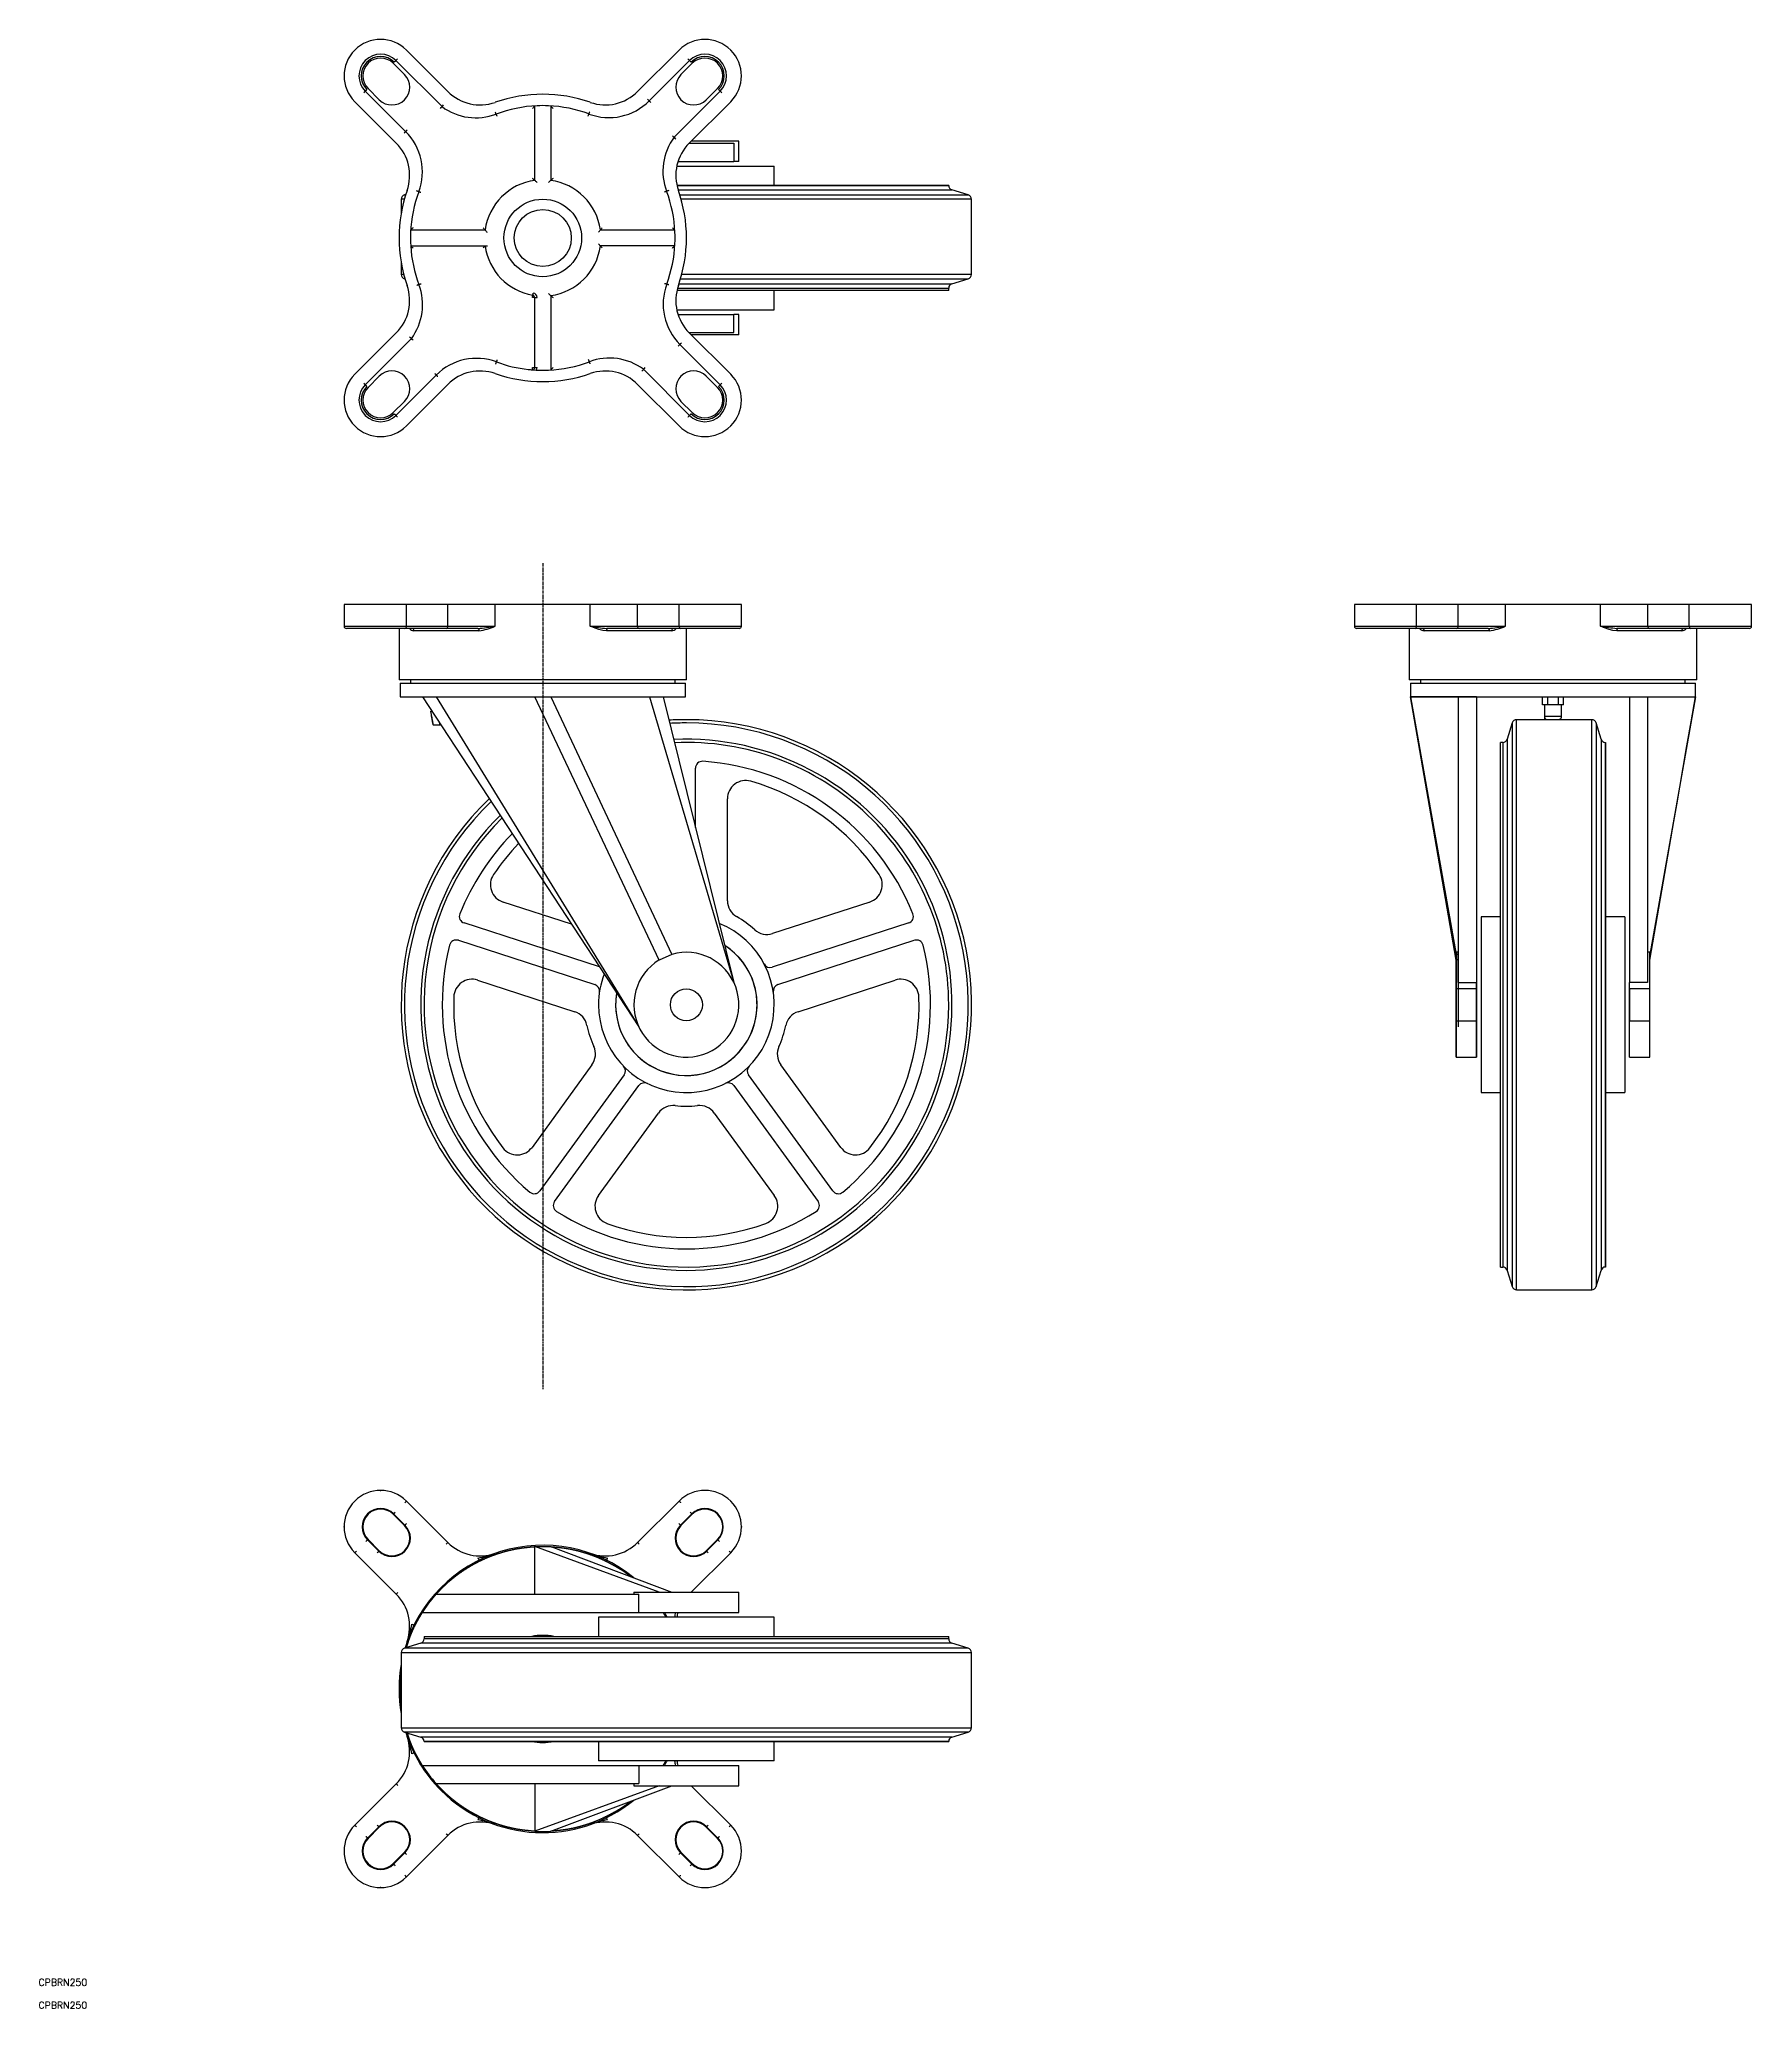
# Model space of a CAD drawing. Extents: x 10 to 761, y 10 to 873.
import ezdxf

# ---------------------------------------------------------------- set-up
doc = ezdxf.new("R2010")
doc.units = 0
doc.header["$PDSIZE"] = -1
doc.linetypes.add('CENTER', pattern=[2, 1.25, -0.25, 0.25, -0.25])
doc.layers.get('0').update_dxf_attribs({"linetype": 'CONTINUOUS'})
doc.layers.add('CENTER', color=1, linetype='CENTER')
doc.styles.get("Standard").update_dxf_attribs({"font": 'txt', "bigfont": 'bigfont'})

msp = doc.modelspace()

# ---------------------------------------------------------------- texts
at = {"color": 7, "linetype": 'CONTINUOUS'}
for p in [(10, 20), (10, 10)]:
    msp.add_text('CPBRN250', height=3, dxfattribs=at).set_placement(p)

# ---------------------------------------------------------------- linework, layer by layer
at = {"color": 7, "linetype": 'CONTINUOUS'}
for p, q in [((186.87, 843.89), (166.67, 864.09)), ((171.27, 868.68), (189.45, 850.5)), ((272.58, 850.5), (290.77, 868.68)), ((295.36, 864.09), (277.68, 846.4)), ((170.42, 857.94), (165.47, 862.89)), ((296.56, 862.89), (291.61, 857.94)), ((153.23, 850.65), (170.92, 832.97)), ((154.43, 851.85), (159.38, 846.9)), ((288.6, 830.46), (308.8, 850.65)), ((302.65, 846.9), (307.6, 851.85)), ((166.82, 827.87), (148.64, 846.06)), ((227.52, 811.56), (227.52, 844.2)), ((234.52, 844.2), (234.52, 811.56)), ((313.39, 846.06), (295.21, 827.87)), ((295.14, 827.81), (314.81, 827.81)), ((316.97, 828.81), (296.14, 828.81)), ((314.81, 827.81), (314.81, 819.81)), ((316.97, 819.81), (316.97, 828.81)), ((289.77, 817.81), (332.47, 817.81)), ((290.3, 819.81), (314.81, 819.81)), ((316.97, 819.81), (314.81, 819.81)), ((332.47, 809.31), (332.47, 817.81)), ((168.97, 803.33), (168.97, 797.21)), ((170.36, 803.33), (168.97, 803.33)), ((170.99, 805.42), (170.39, 805.25)), ((170.39, 805.25), (170.93, 805.25)), ((289.85, 809.31), (408.97, 809.31)), ((408.97, 809.31), (289.85, 809.31)), ((290.39, 807.39), (410.39, 807.39)), ((291.1, 805.25), (293.97, 805.25)), ((293.97, 803.33), (291.67, 803.33)), ((293.97, 805.25), (417.54, 805.25)), ((418.97, 803.33), (293.97, 803.33)), ((417.54, 805.25), (410.39, 807.39)), ((418.97, 770.31), (418.97, 803.33)), ((173.12, 789.81), (205.76, 789.81)), ((256.28, 789.81), (288.91, 789.81)), ((173.12, 782.81), (206.77, 782.81)), ((288.91, 782.81), (256.28, 782.81)), ((168.97, 775.4), (168.97, 770.31)), ((170.08, 770.31), (168.97, 770.31)), ((293.97, 770.31), (291.95, 770.31)), ((418.97, 770.31), (293.97, 770.31)), ((170.39, 768.39), (170.64, 768.32)), ((170.39, 768.39), (170.62, 768.39)), ((227.52, 760.19), (226.52, 760.19)), ((227.52, 729.48), (227.52, 760.19)), ((227.52, 760.19), (228.52, 760.19)), ((234.52, 761.05), (234.52, 728.41)), ((408.97, 763.31), (289.85, 763.31)), ((290.11, 764.33), (408.97, 764.33)), ((290.74, 766.25), (410.39, 766.25)), ((291.42, 768.39), (293.97, 768.39)), ((293.97, 768.39), (417.54, 768.39)), ((332.47, 754.81), (332.47, 763.31)), ((408.97, 763.31), (408.97, 764.33)), ((410.39, 766.25), (417.54, 768.39)), ((289.77, 754.81), (332.47, 754.81)), ((290.3, 752.81), (314.81, 752.81)), ((314.81, 744.81), (314.81, 752.81)), ((316.97, 752.81), (314.81, 752.81)), ((316.97, 743.81), (316.97, 752.81)), ((148.64, 726.56), (166.82, 744.74)), ((295.14, 744.81), (314.81, 744.81)), ((295.21, 744.74), (313.39, 726.56)), ((316.97, 743.81), (296.14, 743.81)), ((173.43, 742.16), (153.23, 721.96)), ((308.8, 721.96), (291.11, 739.64)), ((159.38, 725.71), (154.43, 720.76)), ((166.67, 708.52), (184.35, 726.21)), ((226.52, 729.48), (227.52, 729.48)), ((227.52, 729.48), (228.52, 729.48)), ((275.17, 728.72), (295.36, 708.52)), ((307.6, 720.76), (302.65, 725.71)), ((189.45, 722.11), (171.27, 703.93)), ((290.77, 703.93), (272.58, 722.11)), ((165.47, 709.72), (170.42, 714.67)), ((291.61, 714.67), (296.56, 709.72)), ((143.95, 625.61), (143.95, 616.11)), ((171.27, 625.61), (143.95, 625.61)), ((189.45, 625.61), (171.27, 625.61)), ((171.27, 616.11), (171.27, 625.61)), ((210.2, 625.61), (189.45, 625.61)), ((189.45, 616.11), (189.45, 625.61)), ((251.83, 625.61), (210.2, 625.61)), ((210.2, 616.11), (210.2, 625.61)), ((272.58, 625.61), (251.83, 625.61)), ((251.83, 616.11), (251.83, 625.61)), ((290.77, 625.61), (272.58, 625.61)), ((272.58, 616.11), (272.58, 625.61)), ((318.08, 625.61), (290.77, 625.61)), ((290.77, 616.11), (290.77, 625.61)), ((318.08, 616.11), (318.08, 625.61)), ((586.76, 625.61), (586.76, 616.11)), ((614.07, 625.61), (586.76, 625.61)), ((632.26, 625.61), (614.07, 625.61)), ((614.07, 616.11), (614.07, 625.61)), ((653.01, 625.61), (632.26, 625.61)), ((632.26, 616.11), (632.26, 625.61)), ((694.64, 625.61), (653.01, 625.61)), ((653.01, 616.11), (653.01, 625.61)), ((715.39, 625.61), (694.64, 625.61)), ((694.64, 616.11), (694.64, 625.61)), ((733.57, 625.61), (715.39, 625.61)), ((715.39, 616.11), (715.39, 625.61)), ((760.89, 625.61), (733.57, 625.61)), ((733.57, 616.11), (733.57, 625.61)), ((760.89, 616.11), (760.89, 625.61)), ((143.95, 616.11), (171.27, 616.11)), ((170.56, 615.11), (144.95, 615.11)), ((168.02, 615.11), (168.02, 592.61)), ((188.74, 615.11), (170.56, 615.11)), ((171.27, 616.11), (189.45, 616.11)), ((203.07, 614.11), (174.55, 614.11)), ((202.63, 615.11), (188.74, 615.11)), ((189.45, 616.11), (210.2, 616.11)), ((251.83, 616.11), (272.58, 616.11)), ((287.48, 614.11), (258.96, 614.11)), ((259.4, 615.11), (259.04, 615.14)), ((273.29, 615.11), (259.4, 615.11)), ((272.58, 616.11), (290.77, 616.11)), ((291.47, 615.11), (273.29, 615.11)), ((290.77, 616.11), (318.08, 616.11)), ((317.08, 615.11), (291.47, 615.11)), ((294.02, 592.61), (294.02, 615.11)), ((586.76, 616.11), (614.07, 616.11)), ((613.37, 615.11), (587.76, 615.11)), ((610.82, 615.11), (610.82, 592.61)), ((631.55, 615.11), (613.37, 615.11)), ((614.07, 616.11), (632.26, 616.11)), ((645.88, 614.11), (617.36, 614.11)), ((645.44, 615.11), (631.55, 615.11)), ((632.26, 616.11), (653.01, 616.11)), ((694.64, 616.11), (715.39, 616.11)), ((730.29, 614.11), (701.77, 614.11)), ((702.21, 615.11), (701.85, 615.14)), ((716.1, 615.11), (702.21, 615.11)), ((715.39, 616.11), (733.57, 616.11)), ((734.28, 615.11), (716.1, 615.11)), ((733.57, 616.11), (760.89, 616.11)), ((759.89, 615.11), (734.28, 615.11)), ((736.82, 592.61), (736.82, 615.11)), ((294.02, 592.61), (168.02, 592.61)), ((168.52, 591.11), (168.52, 585.11)), ((168.52, 591.11), (293.52, 591.11)), ((173.02, 592.61), (173.02, 591.11)), ((289.02, 591.11), (289.02, 592.61)), ((293.52, 585.11), (293.52, 591.11)), ((736.82, 592.61), (610.82, 592.61)), ((611.32, 591.11), (611.32, 585.11)), ((611.32, 591.11), (736.32, 591.11)), ((615.82, 592.61), (615.82, 591.11)), ((731.82, 591.11), (731.82, 592.61)), ((736.32, 585.11), (736.32, 591.11)), ((178.25, 585.11), (184.28, 585.11)), ((178.25, 585.11), (273.12, 440.39)), ((182.3, 578.94), (181.9, 578.8)), ((184.28, 585.11), (273.12, 440.39)), ((227.52, 585.11), (234.52, 585.11)), ((282.1, 469.65), (227.52, 585.11)), ((234.52, 585.11), (287.53, 472.19)), ((277.75, 585.11), (283.78, 585.11)), ((277.75, 585.11), (314.81, 459.83)), ((283.78, 585.11), (314.81, 459.83)), ((611.32, 585.11), (611.42, 585.11)), ((611.42, 585.11), (611.32, 585.11)), ((611.42, 585.11), (631.32, 472.19)), ((620.83, 530.52), (611.42, 585.11)), ((611.42, 585.11), (632.32, 585.11)), ((632.32, 585.11), (611.42, 585.11)), ((632.32, 585.11), (632.32, 459.83)), ((632.32, 585.11), (640.32, 585.11)), ((640.32, 585.11), (632.32, 585.11)), ((632.32, 585.11), (632.32, 472.19)), ((632.32, 585.11), (632.32, 469.77)), ((640.32, 585.11), (640.32, 459.83)), ((640.32, 585.11), (640.32, 440.39)), ((669.21, 581.61), (669.21, 585.11)), ((671.63, 581.61), (669.21, 581.61)), ((670.07, 581.61), (670.07, 576.61)), ((671.63, 581.61), (671.63, 585.11)), ((676.25, 581.61), (671.63, 581.61)), ((676.25, 581.61), (676.25, 585.11)), ((678.44, 581.61), (676.25, 581.61)), ((677.57, 576.61), (677.57, 581.61)), ((678.44, 581.61), (678.44, 585.11)), ((707.32, 585.11), (707.32, 459.83)), ((715.32, 585.11), (715.32, 459.83)), ((736.23, 585.11), (716.32, 472.19)), ((182.95, 572.84), (185.91, 572.84)), ((186.08, 572.87), (186.24, 572.93)), ((655.91, 573.68), (653.76, 566.53)), ((655.91, 573.68), (655.91, 326.53)), ((690.85, 575.11), (657.82, 575.11)), ((657.82, 325.11), (657.82, 575.11)), ((670.07, 576.61), (677.57, 576.61)), ((670.41, 575.5), (670.59, 575.11)), ((690.85, 325.11), (690.85, 575.11)), ((694.91, 566.53), (692.76, 573.68)), ((692.76, 573.68), (692.76, 326.53)), ((651.85, 565.11), (650.82, 565.11)), ((650.82, 450.11), (650.82, 565.11)), ((651.85, 565.11), (651.85, 335.11)), ((653.76, 566.53), (653.76, 333.68)), ((694.91, 566.53), (694.91, 333.68)), ((696.82, 565.11), (696.82, 335.11)), ((696.82, 450.11), (696.82, 565.11)), ((297.97, 527.83), (297.97, 553.87)), ((311.97, 495.72), (311.97, 540.44)), ((631.32, 469.65), (620.83, 530.52)), ((716.32, 469.65), (726.82, 530.52)), ((243.62, 485.39), (213.62, 495.14)), ((374.32, 495.14), (331.78, 481.32)), ((255.88, 466.69), (196.52, 485.98)), ((391.42, 485.98), (331.64, 466.55)), ((650.82, 488.61), (642.32, 488.61)), ((642.32, 488.61), (642.32, 411.61)), ((705.32, 488.61), (696.82, 488.61)), ((705.32, 488.61), (705.32, 411.61)), ((194.05, 478.37), (253.83, 458.94)), ((334.11, 458.94), (393.89, 478.37)), ((287.53, 472.19), (282.1, 469.65)), ((632.32, 473.11), (631.32, 473.11)), ((631.32, 427.11), (631.32, 473.11)), ((631.32, 473.11), (631.32, 472.19)), ((632.32, 472.19), (631.32, 472.19)), ((631.32, 472.19), (631.32, 469.65)), ((632.32, 469.77), (631.32, 469.77)), ((631.32, 469.77), (631.32, 427.11)), ((631.32, 469.77), (631.32, 469.65)), ((632.32, 459.83), (632.32, 473.1)), ((632.32, 469.77), (632.32, 440.39)), ((716.32, 473.11), (715.32, 473.11)), ((716.32, 427.11), (716.32, 473.11)), ((202.49, 460.9), (245.03, 447.08)), ((342.91, 447.08), (385.44, 460.9)), ((632.32, 459.83), (640.32, 459.83)), ((640.32, 427.11), (640.32, 459.83)), ((707.32, 427.11), (707.32, 459.83)), ((715.32, 459.83), (707.32, 459.83)), ((631.32, 443.11), (631.32, 457.11)), ((640.32, 457.11), (631.32, 457.11)), ((640.32, 443.11), (640.32, 457.11)), ((650.82, 335.11), (650.82, 450.11)), ((696.82, 335.11), (696.82, 450.11)), ((707.32, 457.11), (707.32, 443.11)), ((716.32, 457.11), (707.32, 457.11)), ((716.32, 443.11), (716.32, 457.11)), ((631.32, 443.11), (640.32, 443.11)), ((640.32, 440.39), (640.32, 427.11)), ((707.32, 443.11), (716.32, 443.11)), ((252.6, 423.79), (226.31, 387.61)), ((361.63, 387.61), (335.34, 423.79)), ((631.32, 427.11), (640.32, 427.11)), ((707.32, 427.11), (716.32, 427.11)), ((266.69, 419.37), (229.74, 368.51)), ((236.21, 363.81), (273.16, 414.66)), ((314.78, 414.66), (351.72, 363.81)), ((358.2, 368.51), (321.25, 419.37)), ((642.32, 411.61), (650.82, 411.61)), ((696.82, 411.61), (705.32, 411.61)), ((255.43, 366.45), (281.72, 402.63)), ((306.21, 402.63), (332.5, 366.45)), ((650.82, 335.11), (651.85, 335.11)), ((653.76, 333.68), (655.91, 326.53)), ((692.76, 326.53), (694.91, 333.68)), ((657.82, 325.11), (690.85, 325.11)), ((165.67, 226.93), (165.47, 226.73)), ((165.47, 226.73), (170.42, 221.78)), ((170.62, 221.98), (165.67, 226.93)), ((171.27, 232.53), (189.45, 214.35)), ((272.58, 214.35), (290.77, 232.53)), ((296.36, 226.93), (291.41, 221.98)), ((291.61, 221.78), (296.56, 226.73)), ((296.36, 226.93), (296.56, 226.73)), ((170.62, 221.98), (170.42, 221.78)), ((291.41, 221.98), (291.61, 221.78)), ((166.82, 191.72), (148.64, 209.9)), ((154.24, 215.5), (154.43, 215.7)), ((154.24, 215.5), (159.19, 210.55)), ((159.38, 210.75), (154.43, 215.7)), ((159.19, 210.55), (159.38, 210.75)), ((282.1, 192.65), (227.52, 212.55)), ((227.52, 191.65), (227.52, 212.55)), ((234.52, 212.55), (287.53, 192.65)), ((313.39, 209.9), (296.14, 192.65)), ((307.6, 215.7), (302.65, 210.75)), ((302.85, 210.55), (302.65, 210.75)), ((302.85, 210.55), (307.8, 215.5)), ((307.8, 215.5), (307.6, 215.7)), ((184.28, 191.65), (273.12, 191.65)), ((270.97, 192.65), (270.97, 191.65)), ((270.97, 192.65), (316.97, 192.65)), ((273.12, 183.65), (273.12, 191.65)), ((316.97, 183.65), (316.97, 192.65)), ((178.25, 183.65), (273.12, 183.65)), ((255.47, 181.65), (255.47, 173.15)), ((332.47, 181.65), (255.47, 181.65)), ((273.12, 183.65), (316.97, 183.65)), ((332.47, 173.15), (332.47, 181.65)), ((178.97, 173.15), (178.97, 172.13)), ((178.97, 173.15), (408.97, 173.15)), ((408.97, 172.13), (408.97, 173.15)), ((168.97, 166.15), (168.97, 133.13)), ((168.97, 166.15), (418.97, 166.15)), ((177.54, 170.21), (170.39, 168.07)), ((417.54, 168.07), (170.39, 168.07)), ((293.97, 170.21), (177.54, 170.21)), ((293.97, 172.13), (178.97, 172.13)), ((408.97, 172.13), (293.97, 172.13)), ((410.39, 170.21), (293.97, 170.21)), ((417.54, 168.07), (410.39, 170.21)), ((418.97, 133.13), (418.97, 166.15)), ((168.97, 133.13), (418.97, 133.13)), ((170.39, 131.21), (177.54, 129.07)), ((417.54, 131.21), (170.39, 131.21)), ((410.39, 129.07), (417.54, 131.21)), ((293.97, 129.07), (177.54, 129.07)), ((293.97, 127.15), (178.97, 127.15)), ((178.97, 127.15), (408.97, 127.15)), ((255.47, 127.15), (255.47, 118.65)), ((410.39, 129.07), (293.97, 129.07)), ((408.97, 127.15), (293.97, 127.15)), ((332.47, 118.65), (332.47, 127.15)), ((178.25, 116.65), (273.12, 116.65)), ((332.47, 118.65), (255.47, 118.65)), ((273.12, 116.65), (273.12, 108.65)), ((273.12, 116.65), (316.97, 116.65)), ((316.97, 107.65), (316.97, 116.65)), ((148.64, 90.4), (166.82, 108.58)), ((184.28, 108.65), (273.12, 108.65)), ((227.52, 108.65), (227.52, 87.75)), ((282.1, 107.65), (227.52, 87.75)), ((234.52, 87.75), (287.53, 107.65)), ((270.97, 108.65), (270.97, 107.65)), ((270.97, 107.65), (316.97, 107.65)), ((296.14, 107.65), (313.39, 90.4)), ((159.19, 89.75), (154.24, 84.8)), ((154.43, 84.61), (159.38, 89.56)), ((159.19, 89.75), (159.38, 89.56)), ((302.85, 89.75), (302.65, 89.56)), ((302.65, 89.56), (307.6, 84.61)), ((307.8, 84.8), (302.85, 89.75)), ((154.24, 84.8), (154.43, 84.61)), ((170.42, 78.52), (165.47, 73.57)), ((165.67, 73.37), (170.62, 78.32)), ((170.62, 78.32), (170.42, 78.52)), ((189.45, 85.96), (171.27, 67.77)), ((290.77, 67.77), (272.58, 85.96)), ((290.71, 77.61), (291.41, 78.32)), ((291.41, 78.32), (291.61, 78.52)), ((291.41, 78.32), (296.36, 73.37)), ((296.56, 73.57), (291.61, 78.52)), ((307.8, 84.8), (307.6, 84.61)), ((165.67, 73.37), (165.47, 73.57)), ((296.36, 73.37), (296.56, 73.57))]:
    msp.add_line(p, q, dxfattribs=at)
at = {"color": 7, "linetype": 'CONTINUOUS', "flags": 128}
for points in [[(165.96, 863.38), (166.1, 863.52), (166.23, 863.65), (166.36, 863.77), (166.46, 863.88), (166.55, 863.97), (166.62, 864.03), (166.66, 864.07), (166.67, 864.09)], [(166.67, 864.09), (166.68, 864.1), (166.72, 864.14), (166.79, 864.21), (166.88, 864.29), (166.98, 864.4), (167.11, 864.52), (167.24, 864.66), (167.38, 864.79)], [(295.36, 864.09), (295.35, 864.1), (295.31, 864.14), (295.24, 864.21), (295.16, 864.29), (295.05, 864.4), (294.93, 864.52), (294.79, 864.66), (294.66, 864.79)], [(295.36, 864.09), (295.38, 864.07), (295.42, 864.03), (295.48, 863.97), (295.57, 863.88), (295.68, 863.77), (295.8, 863.65), (295.93, 863.52), (296.07, 863.38)], [(153.23, 850.65), (153.22, 850.64), (153.18, 850.6), (153.12, 850.53), (153.03, 850.45), (152.92, 850.34), (152.8, 850.22), (152.67, 850.08), (152.53, 849.95)], [(153.94, 851.36), (153.8, 851.22), (153.67, 851.09), (153.55, 850.97), (153.44, 850.86), (153.35, 850.77), (153.29, 850.71), (153.25, 850.67), (153.23, 850.65)], [(277.68, 846.4), (277.66, 846.42), (277.62, 846.46), (277.56, 846.52), (277.47, 846.61), (277.36, 846.72), (277.24, 846.84), (277.11, 846.97), (276.97, 847.11)], [(277.68, 846.4), (277.69, 846.39), (277.73, 846.35), (277.8, 846.28), (277.89, 846.2), (277.99, 846.09), (278.11, 845.97), (278.25, 845.83), (278.39, 845.7)], [(308.8, 850.65), (308.78, 850.67), (308.74, 850.71), (308.68, 850.77), (308.59, 850.86), (308.48, 850.97), (308.36, 851.09), (308.23, 851.22), (308.09, 851.36)], [(308.8, 850.65), (308.81, 850.64), (308.85, 850.6), (308.92, 850.53), (309.01, 850.45), (309.11, 850.34), (309.23, 850.22), (309.37, 850.08), (309.51, 849.95)], [(210.57, 840.58), (210.56, 840.6), (210.54, 840.65), (210.51, 840.74), (210.46, 840.86), (210.41, 841), (210.35, 841.16), (210.28, 841.33), (210.21, 841.52)], [(210.57, 840.58), (210.57, 840.56), (210.59, 840.51), (210.63, 840.42), (210.67, 840.31), (210.72, 840.17), (210.78, 840), (210.85, 839.83), (210.92, 839.65)], [(250.92, 839.72), (250.99, 839.9), (251.05, 840.08), (251.12, 840.24), (251.17, 840.38), (251.21, 840.5), (251.24, 840.58), (251.26, 840.64), (251.27, 840.65)], [(251.27, 840.65), (251.28, 840.67), (251.3, 840.73), (251.33, 840.81), (251.37, 840.93), (251.43, 841.07), (251.49, 841.23), (251.55, 841.41), (251.62, 841.59)], [(170.92, 832.97), (170.91, 832.95), (170.87, 832.91), (170.8, 832.85), (170.71, 832.76), (170.61, 832.65), (170.48, 832.53), (170.35, 832.4), (170.21, 832.26)], [(171.63, 833.67), (171.49, 833.54), (171.36, 833.4), (171.23, 833.28), (171.13, 833.17), (171.04, 833.09), (170.97, 833.02), (170.93, 832.98), (170.92, 832.97)], [(176.67, 806.56), (176.65, 806.57), (176.6, 806.59), (176.51, 806.62), (176.39, 806.66), (176.25, 806.71), (176.09, 806.78), (175.91, 806.84), (175.73, 806.91)], [(177.6, 806.21), (177.42, 806.28), (177.25, 806.34), (177.08, 806.4), (176.94, 806.46), (176.83, 806.5), (176.74, 806.53), (176.69, 806.55), (176.67, 806.56)], [(285.29, 806.76), (285.27, 806.75), (285.22, 806.73), (285.13, 806.7), (285.02, 806.65), (284.88, 806.6), (284.71, 806.54), (284.54, 806.47), (284.36, 806.4)], [(286.23, 807.11), (286.04, 807.04), (285.87, 806.97), (285.71, 806.91), (285.57, 806.86), (285.45, 806.81), (285.36, 806.78), (285.31, 806.76), (285.29, 806.76)], [(176.74, 765.86), (176.72, 765.85), (176.67, 765.83), (176.58, 765.8), (176.47, 765.75), (176.33, 765.7), (176.16, 765.64), (175.99, 765.57), (175.81, 765.5)], [(176.74, 765.86), (176.76, 765.86), (176.81, 765.88), (176.9, 765.92), (177.02, 765.96), (177.16, 766.01), (177.32, 766.07), (177.49, 766.14), (177.68, 766.21)], [(226.52, 760.19), (226.55, 760.38), (226.58, 760.57), (226.61, 760.74), (226.64, 760.89), (226.66, 761.01), (226.67, 761.1), (226.68, 761.16), (226.69, 761.18)], [(226.69, 761.18), (226.69, 761.19), (226.7, 761.25), (226.71, 761.34), (226.74, 761.46), (226.76, 761.61), (226.79, 761.78), (226.82, 761.97), (226.86, 762.16)], [(284.43, 766.4), (284.61, 766.33), (284.79, 766.27), (284.95, 766.21), (285.09, 766.15), (285.21, 766.11), (285.29, 766.08), (285.35, 766.06), (285.36, 766.05)], [(286.3, 765.7), (286.12, 765.77), (285.94, 765.84), (285.78, 765.9), (285.64, 765.95), (285.52, 765.99), (285.44, 766.02), (285.38, 766.04), (285.36, 766.05)], [(290.41, 738.94), (290.54, 739.07), (290.68, 739.21), (290.8, 739.33), (290.91, 739.44), (290.99, 739.52), (291.06, 739.59), (291.1, 739.63), (291.11, 739.64)], [(291.82, 740.35), (291.68, 740.21), (291.55, 740.08), (291.43, 739.96), (291.32, 739.85), (291.23, 739.76), (291.17, 739.7), (291.13, 739.66), (291.11, 739.64)], [(184.35, 726.21), (184.34, 726.22), (184.3, 726.26), (184.24, 726.33), (184.15, 726.42), (184.04, 726.52), (183.92, 726.64), (183.79, 726.78), (183.65, 726.92)], [(185.06, 725.5), (184.92, 725.64), (184.79, 725.77), (184.67, 725.89), (184.56, 726), (184.47, 726.09), (184.41, 726.15), (184.37, 726.19), (184.35, 726.21)], [(210.41, 731.02), (210.48, 731.2), (210.55, 731.38), (210.61, 731.54), (210.66, 731.68), (210.7, 731.8), (210.74, 731.89), (210.76, 731.94), (210.76, 731.96)], [(210.76, 731.96), (210.77, 731.97), (210.79, 732.03), (210.82, 732.11), (210.86, 732.23), (210.92, 732.37), (210.98, 732.54), (211.04, 732.71), (211.11, 732.89)], [(226.44, 728.49), (226.44, 728.51), (226.44, 728.56), (226.45, 728.65), (226.46, 728.78), (226.47, 728.93), (226.49, 729.1), (226.5, 729.29), (226.52, 729.48)], [(251.47, 732.03), (251.46, 732.05), (251.44, 732.1), (251.41, 732.19), (251.36, 732.3), (251.31, 732.45), (251.25, 732.61), (251.18, 732.78), (251.11, 732.97)], [(251.82, 731.09), (251.75, 731.28), (251.68, 731.45), (251.62, 731.61), (251.57, 731.76), (251.53, 731.87), (251.49, 731.96), (251.47, 732.01), (251.47, 732.03)], [(152.53, 722.67), (152.67, 722.53), (152.8, 722.4), (152.92, 722.27), (153.03, 722.17), (153.12, 722.08), (153.18, 722.01), (153.22, 721.97), (153.23, 721.96)], [(153.23, 721.96), (153.25, 721.95), (153.29, 721.9), (153.35, 721.84), (153.44, 721.75), (153.55, 721.64), (153.67, 721.52), (153.8, 721.39), (153.94, 721.25)], [(308.09, 721.25), (308.23, 721.39), (308.36, 721.52), (308.48, 721.64), (308.59, 721.75), (308.68, 721.84), (308.74, 721.9), (308.78, 721.95), (308.8, 721.96)], [(309.51, 722.67), (309.37, 722.53), (309.23, 722.4), (309.11, 722.27), (309.01, 722.17), (308.92, 722.08), (308.85, 722.01), (308.81, 721.97), (308.8, 721.96)], [(166.67, 708.52), (166.66, 708.54), (166.62, 708.58), (166.55, 708.64), (166.46, 708.73), (166.36, 708.84), (166.23, 708.96), (166.1, 709.09), (165.96, 709.23)], [(167.38, 707.82), (167.24, 707.95), (167.11, 708.09), (166.98, 708.21), (166.88, 708.32), (166.79, 708.4), (166.72, 708.47), (166.68, 708.51), (166.67, 708.52)], [(294.66, 707.82), (294.79, 707.95), (294.93, 708.09), (295.05, 708.21), (295.16, 708.32), (295.24, 708.4), (295.31, 708.47), (295.35, 708.51), (295.36, 708.52)], [(296.07, 709.23), (295.93, 709.09), (295.8, 708.96), (295.68, 708.84), (295.57, 708.73), (295.48, 708.64), (295.42, 708.58), (295.38, 708.54), (295.36, 708.52)], [(202.63, 615.11), (202.72, 615.09), (202.8, 615.03), (202.88, 614.94), (202.94, 614.82), (203, 614.66), (203.04, 614.49), (203.06, 614.3), (203.07, 614.11)], [(258.96, 614.11), (257.31, 614.28), (255.67, 614.69), (253.2, 615.57), (251.85, 616.1), (251.83, 616.11)], [(259.4, 615.11), (259.32, 615.09), (259.23, 615.03), (259.16, 614.94), (259.09, 614.82), (259.04, 614.66), (258.99, 614.49), (258.97, 614.3), (258.96, 614.11)], [(645.44, 615.11), (645.52, 615.09), (645.61, 615.03), (645.68, 614.94), (645.75, 614.82), (645.8, 614.66), (645.85, 614.49), (645.87, 614.3), (645.88, 614.11)], [(701.77, 614.11), (700.12, 614.28), (698.48, 614.69), (696.01, 615.57), (694.66, 616.1), (694.64, 616.11)], [(702.21, 615.11), (702.12, 615.09), (702.04, 615.03), (701.96, 614.94), (701.9, 614.82), (701.84, 614.66), (701.8, 614.49), (701.78, 614.3), (701.77, 614.11)], [(182.95, 572.84), (182.95, 573.02), (182.88, 573.54), (182.77, 574.33), (182.6, 575.3), (182.42, 576.34), (182.24, 577.31), (182.08, 578.1), (181.96, 578.62), (181.9, 578.8), (181.9, 578.62), (181.97, 578.1), (182.09, 577.31), (182.25, 576.34), (182.43, 575.3), (182.61, 574.33), (182.77, 573.54), (182.89, 573.02), (182.95, 572.84)], [(611.32, 585.11), (612.71, 577.21), (614.12, 569.1), (615.58, 560.77), (617.16, 551.7), (618.91, 541.63), (620.83, 530.52)], [(707.32, 585.11), (709.42, 585.11), (711.45, 585.11), (713.42, 585.11), (715.32, 585.11)], [(726.82, 530.52), (728.06, 537.73), (729.41, 545.56), (730.9, 554.08), (732.56, 563.61), (734.41, 574.18), (736.32, 585.11)], [(736.32, 585.11), (736.32, 585.11), (736.23, 585.11)], [(182.6, 574.84), (182.6, 574.91), (182.57, 575.12), (182.52, 575.44), (182.46, 575.82), (182.39, 576.2), (182.32, 576.52), (182.28, 576.73), (182.25, 576.8), (182.25, 576.73), (182.28, 576.52), (182.33, 576.2), (182.4, 575.82), (182.47, 575.44), (182.53, 575.12), (182.58, 574.91), (182.6, 574.84)], [(185.91, 572.84), (185.91, 573.03), (185.85, 573.52)], [(185.9, 572.85), (186.01, 572.85), (186.08, 572.88)], [(186.07, 573.19), (186.09, 572.92), (186.08, 572.87)], [(670.07, 576.6), (670.08, 576.07), (670.31, 575.11)], [(165.67, 226.93), (165.69, 226.95), (165.73, 227), (165.8, 227.06), (165.89, 227.15), (166, 227.26), (166.11, 227.38), (166.24, 227.5), (166.37, 227.64)], [(171.27, 232.53), (171.25, 232.52), (171.21, 232.47), (171.15, 232.41), (171.06, 232.32), (170.95, 232.21), (170.83, 232.09), (170.7, 231.96), (170.56, 231.82)], [(290.77, 232.53), (290.78, 232.52), (290.82, 232.47), (290.89, 232.41), (290.97, 232.32), (291.08, 232.21), (291.2, 232.09), (291.34, 231.96), (291.47, 231.82)], [(296.36, 226.93), (296.34, 226.95), (296.3, 227), (296.23, 227.06), (296.14, 227.15), (296.04, 227.26), (295.92, 227.38), (295.79, 227.5), (295.66, 227.64)], [(171.32, 222.69), (171.19, 222.56), (171.06, 222.43), (170.95, 222.31), (170.84, 222.2), (170.75, 222.12), (170.68, 222.05), (170.64, 222), (170.62, 221.98)], [(290.71, 222.69), (290.84, 222.56), (290.97, 222.43), (291.09, 222.31), (291.19, 222.2), (291.28, 222.12), (291.35, 222.05), (291.39, 222), (291.41, 221.98)], [(148.64, 209.9), (148.65, 209.91), (148.69, 209.96), (148.76, 210.02), (148.85, 210.11), (148.95, 210.22), (149.07, 210.34), (149.21, 210.47), (149.35, 210.61)], [(154.24, 215.5), (154.21, 215.48), (154.17, 215.43), (154.1, 215.36), (154.01, 215.28), (153.91, 215.17), (153.79, 215.05), (153.66, 214.92), (153.53, 214.79)], [(158.48, 209.84), (158.61, 209.98), (158.74, 210.1), (158.86, 210.22), (158.96, 210.33), (159.05, 210.42), (159.12, 210.48), (159.16, 210.53), (159.19, 210.55)], [(189.45, 214.35), (189.43, 214.33), (189.39, 214.29), (189.33, 214.23), (189.24, 214.14), (189.13, 214.03), (189.01, 213.91), (188.88, 213.78), (188.74, 213.64)], [(202.63, 207.51), (202.72, 207.34), (202.8, 207.17), (202.88, 207.01), (202.94, 206.88), (203, 206.77), (203.04, 206.68), (203.06, 206.63), (203.07, 206.61)], [(227.52, 212.55), (231.02, 212.65), (234.52, 212.55)], [(259.4, 207.51), (259.32, 207.34), (259.23, 207.17), (259.16, 207.01), (259.09, 206.88), (259.04, 206.77), (258.99, 206.68), (258.97, 206.63), (258.96, 206.61)], [(272.58, 214.35), (272.6, 214.33), (272.64, 214.29), (272.7, 214.23), (272.79, 214.14), (272.9, 214.03), (273.02, 213.91), (273.15, 213.78), (273.29, 213.64)], [(303.55, 209.84), (303.42, 209.98), (303.29, 210.1), (303.17, 210.22), (303.07, 210.33), (302.98, 210.42), (302.91, 210.48), (302.87, 210.53), (302.85, 210.55)], [(307.8, 215.5), (307.82, 215.48), (307.86, 215.43), (307.93, 215.36), (308.02, 215.28), (308.12, 215.17), (308.24, 215.05), (308.37, 214.92), (308.5, 214.79)], [(313.39, 209.9), (313.38, 209.91), (313.34, 209.96), (313.28, 210.02), (313.19, 210.11), (313.08, 210.22), (312.96, 210.34), (312.83, 210.47), (312.69, 210.61)], [(166.82, 191.72), (166.83, 191.73), (166.87, 191.77), (166.94, 191.84), (167.03, 191.93), (167.13, 192.03), (167.26, 192.16), (167.39, 192.29), (167.53, 192.43)], [(178.25, 183.65), (181.11, 187.77), (184.28, 191.65)], [(173.66, 178.54), (173.83, 178.45), (174, 178.37), (174.15, 178.29), (174.29, 178.22), (174.4, 178.17), (174.48, 178.13), (174.54, 178.1), (174.55, 178.09)], [(173.66, 121.76), (173.83, 121.85), (174, 121.93), (174.15, 122.01), (174.29, 122.08), (174.4, 122.13), (174.48, 122.17), (174.54, 122.2), (174.55, 122.21)], [(166.82, 108.58), (166.83, 108.57), (166.87, 108.53), (166.94, 108.46), (167.03, 108.38), (167.13, 108.27), (167.26, 108.15), (167.39, 108.01), (167.53, 107.88)], [(148.64, 90.4), (148.65, 90.39), (148.69, 90.35), (148.76, 90.28), (148.85, 90.19), (148.95, 90.09), (149.07, 89.96), (149.21, 89.83), (149.35, 89.69)], [(158.48, 90.46), (158.61, 90.33), (158.74, 90.2), (158.86, 90.08), (158.96, 89.97), (159.05, 89.89), (159.12, 89.82), (159.16, 89.77), (159.19, 89.75)], [(189.45, 85.96), (189.43, 85.97), (189.39, 86.01), (189.33, 86.07), (189.24, 86.16), (189.13, 86.27), (189.01, 86.39), (188.88, 86.52), (188.74, 86.66)], [(202.63, 92.79), (202.72, 92.97), (202.8, 93.13), (202.88, 93.29), (202.94, 93.42), (203, 93.54), (203.04, 93.62), (203.06, 93.67), (203.07, 93.69)], [(259.4, 92.79), (259.32, 92.97), (259.23, 93.13), (259.16, 93.29), (259.09, 93.42), (259.04, 93.54), (258.99, 93.62), (258.97, 93.67), (258.96, 93.69)], [(272.58, 85.96), (272.6, 85.97), (272.64, 86.01), (272.7, 86.07), (272.79, 86.16), (272.9, 86.27), (273.02, 86.39), (273.15, 86.52), (273.29, 86.66)], [(303.55, 90.46), (303.42, 90.33), (303.29, 90.2), (303.17, 90.08), (303.07, 89.97), (302.98, 89.89), (302.91, 89.82), (302.87, 89.77), (302.85, 89.75)], [(313.39, 90.4), (313.38, 90.39), (313.34, 90.35), (313.28, 90.28), (313.19, 90.19), (313.08, 90.09), (312.96, 89.96), (312.83, 89.83), (312.69, 89.69)], [(154.24, 84.8), (154.21, 84.82), (154.17, 84.87), (154.1, 84.94), (154.01, 85.02), (153.91, 85.13), (153.79, 85.25), (153.66, 85.38), (153.53, 85.51)], [(171.32, 77.61), (171.19, 77.75), (171.06, 77.87), (170.95, 77.99), (170.84, 78.1), (170.75, 78.19), (170.68, 78.25), (170.64, 78.3), (170.62, 78.32)], [(307.8, 84.8), (307.82, 84.82), (307.86, 84.87), (307.93, 84.94), (308.02, 85.02), (308.12, 85.13), (308.24, 85.25), (308.37, 85.38), (308.5, 85.51)], [(165.67, 73.37), (165.69, 73.35), (165.73, 73.3), (165.8, 73.24), (165.89, 73.15), (166, 73.04), (166.11, 72.92), (166.24, 72.8), (166.37, 72.66)], [(296.36, 73.37), (296.34, 73.35), (296.3, 73.3), (296.23, 73.24), (296.14, 73.15), (296.04, 73.04), (295.92, 72.92), (295.79, 72.8), (295.66, 72.66)], [(171.27, 67.77), (171.25, 67.79), (171.21, 67.83), (171.15, 67.89), (171.06, 67.98), (170.95, 68.09), (170.83, 68.21), (170.7, 68.34), (170.56, 68.48)], [(290.77, 67.77), (290.78, 67.79), (290.82, 67.83), (290.89, 67.89), (290.97, 67.98), (291.08, 68.09), (291.2, 68.21), (291.34, 68.34), (291.47, 68.48)]]:
    msp.add_lwpolyline(points, dxfattribs=at)
at = {"color": 7, "linetype": 'CONTINUOUS'}
for points in [[(168.52, 585.11, 0), (168.52, 585.11, 0), (168.53, 585.11, 0), (168.53, 585.11, 0), (168.54, 585.11, 0), (168.54, 585.11, 0), (168.55, 585.11, 0), (168.55, 585.11, 0), (168.56, 585.11, 0), (168.56, 585.11, 0), (168.57, 585.11, 0), (168.58, 585.11, 0), (168.58, 585.11, 0), (168.59, 585.11, 0), (168.59, 585.11, 0), (168.6, 585.11, 0), (168.6, 585.11, 0), (168.61, 585.11, 0), (168.62, 585.11, 0), (168.62, 585.11, 0), (168.63, 585.11, 0), (168.64, 585.11, 0), (168.64, 585.11, 0), (168.65, 585.11, 0), (168.66, 585.11, 0), (168.66, 585.11, 0), (168.67, 585.11, 0), (168.68, 585.11, 0), (168.69, 585.11, 0), (168.69, 585.11, 0), (168.7, 585.11, 0), (168.71, 585.11, 0), (168.72, 585.11, 0), (168.73, 585.11, 0), (168.74, 585.11, 0), (168.75, 585.11, 0), (168.76, 585.11, 0), (168.77, 585.11, 0), (168.78, 585.11, 0), (168.79, 585.11, 0), (168.8, 585.11, 0), (168.81, 585.11, 0), (168.82, 585.11, 0), (168.83, 585.11, 0), (168.84, 585.11, 0), (168.85, 585.11, 0), (168.87, 585.11, 0), (168.88, 585.11, 0), (168.89, 585.11, 0), (168.9, 585.11, 0), (168.92, 585.11, 0), (168.93, 585.11, 0), (168.94, 585.11, 0), (168.96, 585.11, 0), (168.97, 585.11, 0), (168.99, 585.11, 0), (169, 585.11, 0), (169.02, 585.11, 0), (169.03, 585.11, 0), (169.05, 585.11, 0), (169.07, 585.11, 0), (169.09, 585.11, 0), (169.1, 585.11, 0), (169.12, 585.11, 0), (169.14, 585.11, 0), (169.16, 585.11, 0), (169.18, 585.11, 0), (169.2, 585.11, 0), (169.22, 585.11, 0), (169.24, 585.11, 0), (169.26, 585.11, 0), (169.28, 585.11, 0), (169.3, 585.11, 0), (169.32, 585.11, 0), (169.34, 585.11, 0), (169.37, 585.11, 0), (169.39, 585.11, 0), (169.41, 585.11, 0), (169.44, 585.11, 0), (169.46, 585.11, 0), (169.48, 585.11, 0), (169.51, 585.11, 0), (169.53, 585.11, 0), (169.56, 585.11, 0), (169.58, 585.11, 0), (169.61, 585.11, 0), (169.64, 585.11, 0), (169.66, 585.11, 0), (169.69, 585.11, 0), (169.72, 585.11, 0), (169.75, 585.11, 0), (169.77, 585.11, 0), (169.8, 585.11, 0), (169.83, 585.11, 0), (169.86, 585.11, 0), (169.89, 585.11, 0), (169.92, 585.11, 0), (169.95, 585.11, 0), (169.98, 585.11, 0), (170.01, 585.11, 0), (170.04, 585.11, 0), (170.07, 585.11, 0), (170.1, 585.11, 0), (170.13, 585.11, 0), (170.17, 585.11, 0), (170.2, 585.11, 0), (170.23, 585.11, 0), (170.26, 585.11, 0), (170.3, 585.11, 0), (170.33, 585.11, 0), (170.36, 585.11, 0), (170.4, 585.11, 0), (170.43, 585.11, 0), (170.47, 585.11, 0), (170.5, 585.11, 0), (170.54, 585.11, 0), (170.57, 585.11, 0), (170.61, 585.11, 0), (170.65, 585.11, 0), (170.68, 585.11, 0), (170.72, 585.11, 0), (170.76, 585.11, 0), (170.79, 585.11, 0), (170.83, 585.11, 0), (170.87, 585.11, 0), (170.91, 585.11, 0), (170.95, 585.11, 0), (170.98, 585.11, 0), (171.02, 585.11, 0), (171.06, 585.11, 0), (171.1, 585.11, 0), (171.14, 585.11, 0), (171.18, 585.11, 0), (171.22, 585.11, 0), (171.26, 585.11, 0), (171.3, 585.11, 0), (171.34, 585.11, 0), (171.39, 585.11, 0), (171.43, 585.11, 0), (171.47, 585.11, 0), (171.51, 585.11, 0), (171.56, 585.11, 0), (171.6, 585.11, 0), (171.64, 585.11, 0), (171.69, 585.11, 0), (171.73, 585.11, 0), (171.77, 585.11, 0), (171.82, 585.11, 0), (171.86, 585.11, 0), (171.91, 585.11, 0), (171.95, 585.11, 0), (172, 585.11, 0), (172.04, 585.11, 0), (172.09, 585.11, 0), (172.13, 585.11, 0), (172.18, 585.11, 0), (172.23, 585.11, 0), (172.28, 585.11, 0), (172.32, 585.11, 0), (172.37, 585.11, 0), (172.42, 585.11, 0), (172.47, 585.11, 0), (172.51, 585.11, 0), (172.56, 585.11, 0), (172.61, 585.11, 0), (172.66, 585.11, 0), (172.71, 585.11, 0), (172.76, 585.11, 0), (172.81, 585.11, 0), (172.86, 585.11, 0), (172.91, 585.11, 0), (172.96, 585.11, 0), (173.01, 585.11, 0), (173.06, 585.11, 0), (173.12, 585.11, 0), (173.17, 585.11, 0), (173.22, 585.11, 0), (173.27, 585.11, 0), (173.33, 585.11, 0), (173.38, 585.11, 0), (173.43, 585.11, 0), (173.49, 585.11, 0), (173.54, 585.11, 0), (173.59, 585.11, 0), (173.65, 585.11, 0), (173.71, 585.11, 0), (173.76, 585.11, 0), (173.81, 585.11, 0), (173.87, 585.11, 0), (173.93, 585.11, 0), (173.98, 585.11, 0), (174.04, 585.11, 0), (174.1, 585.11, 0), (174.15, 585.11, 0), (174.21, 585.11, 0), (174.27, 585.11, 0), (174.33, 585.11, 0), (174.39, 585.11, 0), (174.44, 585.11, 0), (174.5, 585.11, 0), (174.56, 585.11, 0), (174.62, 585.11, 0), (174.68, 585.11, 0), (174.74, 585.11, 0), (174.8, 585.11, 0), (174.86, 585.11, 0), (174.93, 585.11, 0), (174.99, 585.11, 0), (175.05, 585.11, 0), (175.11, 585.11, 0), (175.17, 585.11, 0), (175.24, 585.11, 0), (175.3, 585.11, 0), (175.36, 585.11, 0), (175.43, 585.11, 0), (175.49, 585.11, 0), (175.56, 585.11, 0), (175.62, 585.11, 0), (175.69, 585.11, 0), (175.75, 585.11, 0), (175.82, 585.11, 0), (175.88, 585.11, 0), (175.95, 585.11, 0), (176.02, 585.11, 0), (176.08, 585.11, 0), (176.15, 585.11, 0), (176.22, 585.11, 0), (176.29, 585.11, 0), (176.35, 585.11, 0), (176.42, 585.11, 0), (176.49, 585.11, 0), (176.56, 585.11, 0), (176.63, 585.11, 0), (176.7, 585.11, 0), (176.77, 585.11, 0), (176.84, 585.11, 0), (176.91, 585.11, 0), (176.98, 585.11, 0), (177.05, 585.11, 0), (177.12, 585.11, 0), (177.19, 585.11, 0), (177.26, 585.11, 0), (177.33, 585.11, 0), (177.4, 585.11, 0), (177.47, 585.11, 0), (177.54, 585.11, 0), (177.61, 585.11, 0), (177.68, 585.11, 0), (177.75, 585.11, 0), (177.82, 585.11, 0), (177.9, 585.11, 0), (177.97, 585.11, 0), (178.04, 585.11, 0), (178.11, 585.11, 0), (178.18, 585.11, 0), (178.25, 585.11, 0)], [(184.28, 585.11, 0), (184.39, 585.11, 0), (184.49, 585.11, 0), (184.6, 585.11, 0), (184.7, 585.11, 0), (184.81, 585.11, 0), (184.91, 585.11, 0), (185.02, 585.11, 0), (185.12, 585.11, 0), (185.23, 585.11, 0), (185.33, 585.11, 0), (185.44, 585.11, 0), (185.54, 585.11, 0), (185.65, 585.11, 0), (185.75, 585.11, 0), (185.86, 585.11, 0), (185.97, 585.11, 0), (186.07, 585.11, 0), (186.18, 585.11, 0), (186.29, 585.11, 0), (186.39, 585.11, 0), (186.5, 585.11, 0), (186.61, 585.11, 0), (186.72, 585.11, 0), (186.82, 585.11, 0), (186.93, 585.11, 0), (187.04, 585.11, 0), (187.15, 585.11, 0), (187.26, 585.11, 0), (187.37, 585.11, 0), (187.48, 585.11, 0), (187.59, 585.11, 0), (187.7, 585.11, 0), (187.81, 585.11, 0), (187.93, 585.11, 0), (188.04, 585.11, 0), (188.15, 585.11, 0), (188.26, 585.11, 0), (188.37, 585.11, 0), (188.49, 585.11, 0), (188.6, 585.11, 0), (188.71, 585.11, 0), (188.83, 585.11, 0), (188.94, 585.11, 0), (189.06, 585.11, 0), (189.17, 585.11, 0), (189.29, 585.11, 0), (189.4, 585.11, 0), (189.52, 585.11, 0), (189.63, 585.11, 0), (189.75, 585.11, 0), (189.87, 585.11, 0), (189.98, 585.11, 0), (190.1, 585.11, 0), (190.22, 585.11, 0), (190.33, 585.11, 0), (190.45, 585.11, 0), (190.57, 585.11, 0), (190.69, 585.11, 0), (190.81, 585.11, 0), (190.92, 585.11, 0), (191.04, 585.11, 0), (191.16, 585.11, 0), (191.28, 585.11, 0), (191.4, 585.11, 0), (191.52, 585.11, 0), (191.64, 585.11, 0), (191.76, 585.11, 0), (191.88, 585.11, 0), (192, 585.11, 0), (192.12, 585.11, 0), (192.25, 585.11, 0), (192.37, 585.11, 0), (192.49, 585.11, 0), (192.61, 585.11, 0), (192.73, 585.11, 0), (192.86, 585.11, 0), (192.98, 585.11, 0), (193.1, 585.11, 0), (193.22, 585.11, 0), (193.35, 585.11, 0), (193.47, 585.11, 0), (193.6, 585.11, 0), (193.72, 585.11, 0), (193.84, 585.11, 0), (193.97, 585.11, 0), (194.09, 585.11, 0), (194.22, 585.11, 0), (194.34, 585.11, 0), (194.47, 585.11, 0), (194.59, 585.11, 0), (194.72, 585.11, 0), (194.84, 585.11, 0), (194.97, 585.11, 0), (195.1, 585.11, 0), (195.22, 585.11, 0), (195.35, 585.11, 0), (195.48, 585.11, 0), (195.61, 585.11, 0), (195.73, 585.11, 0), (195.86, 585.11, 0), (195.99, 585.11, 0), (196.12, 585.11, 0), (196.25, 585.11, 0), (196.37, 585.11, 0), (196.5, 585.11, 0), (196.63, 585.11, 0), (196.76, 585.11, 0), (196.89, 585.11, 0), (197.02, 585.11, 0), (197.15, 585.11, 0), (197.28, 585.11, 0), (197.41, 585.11, 0), (197.54, 585.11, 0), (197.67, 585.11, 0), (197.8, 585.11, 0), (197.93, 585.11, 0), (198.06, 585.11, 0), (198.19, 585.11, 0), (198.32, 585.11, 0), (198.46, 585.11, 0), (198.59, 585.11, 0), (198.72, 585.11, 0), (198.85, 585.11, 0), (198.99, 585.11, 0), (199.12, 585.11, 0), (199.25, 585.11, 0), (199.38, 585.11, 0), (199.52, 585.11, 0), (199.65, 585.11, 0), (199.78, 585.11, 0), (199.92, 585.11, 0), (200.05, 585.11, 0), (200.19, 585.11, 0), (200.32, 585.11, 0), (200.46, 585.11, 0), (200.59, 585.11, 0), (200.73, 585.11, 0), (200.86, 585.11, 0), (201, 585.11, 0), (201.13, 585.11, 0), (201.27, 585.11, 0), (201.4, 585.11, 0), (201.54, 585.11, 0), (201.68, 585.11, 0), (201.81, 585.11, 0), (201.95, 585.11, 0), (202.09, 585.11, 0), (202.22, 585.11, 0), (202.36, 585.11, 0), (202.5, 585.11, 0), (202.64, 585.11, 0), (202.77, 585.11, 0), (202.91, 585.11, 0), (203.05, 585.11, 0), (203.19, 585.11, 0), (203.33, 585.11, 0), (203.47, 585.11, 0), (203.6, 585.11, 0), (203.74, 585.11, 0), (203.88, 585.11, 0), (204.02, 585.11, 0), (204.16, 585.11, 0), (204.3, 585.11, 0), (204.44, 585.11, 0), (204.58, 585.11, 0), (204.72, 585.11, 0), (204.86, 585.11, 0), (205, 585.11, 0), (205.14, 585.11, 0), (205.28, 585.11, 0), (205.42, 585.11, 0), (205.56, 585.11, 0), (205.71, 585.11, 0), (205.85, 585.11, 0), (205.99, 585.11, 0), (206.13, 585.11, 0), (206.27, 585.11, 0), (206.41, 585.11, 0), (206.56, 585.11, 0), (206.7, 585.11, 0), (206.84, 585.11, 0), (206.98, 585.11, 0), (207.13, 585.11, 0), (207.27, 585.11, 0), (207.41, 585.11, 0), (207.56, 585.11, 0), (207.7, 585.11, 0), (207.84, 585.11, 0), (207.99, 585.11, 0), (208.13, 585.11, 0), (208.27, 585.11, 0), (208.42, 585.11, 0), (208.56, 585.11, 0), (208.71, 585.11, 0), (208.85, 585.11, 0), (209, 585.11, 0), (209.14, 585.11, 0), (209.28, 585.11, 0), (209.43, 585.11, 0), (209.57, 585.11, 0), (209.72, 585.11, 0), (209.87, 585.11, 0), (210.01, 585.11, 0), (210.16, 585.11, 0), (210.3, 585.11, 0), (210.45, 585.11, 0), (210.59, 585.11, 0), (210.74, 585.11, 0), (210.88, 585.11, 0), (211.03, 585.11, 0), (211.18, 585.11, 0), (211.32, 585.11, 0), (211.47, 585.11, 0), (211.62, 585.11, 0), (211.76, 585.11, 0), (211.91, 585.11, 0), (212.06, 585.11, 0), (212.21, 585.11, 0), (212.35, 585.11, 0), (212.5, 585.11, 0), (212.65, 585.11, 0), (212.8, 585.11, 0), (212.94, 585.11, 0), (213.09, 585.11, 0), (213.24, 585.11, 0), (213.39, 585.11, 0), (213.54, 585.11, 0), (213.69, 585.11, 0), (213.83, 585.11, 0), (213.98, 585.11, 0), (214.13, 585.11, 0), (214.28, 585.11, 0), (214.43, 585.11, 0), (214.58, 585.11, 0), (214.73, 585.11, 0), (214.88, 585.11, 0), (215.03, 585.11, 0), (215.18, 585.11, 0), (215.32, 585.11, 0), (215.47, 585.11, 0), (215.62, 585.11, 0), (215.77, 585.11, 0), (215.92, 585.11, 0), (216.07, 585.11, 0), (216.22, 585.11, 0), (216.37, 585.11, 0), (216.52, 585.11, 0), (216.67, 585.11, 0), (216.82, 585.11, 0), (216.97, 585.11, 0), (217.12, 585.11, 0), (217.28, 585.11, 0), (217.43, 585.11, 0), (217.58, 585.11, 0), (217.73, 585.11, 0), (217.88, 585.11, 0), (218.03, 585.11, 0), (218.18, 585.11, 0), (218.33, 585.11, 0), (218.48, 585.11, 0), (218.63, 585.11, 0), (218.79, 585.11, 0), (218.94, 585.11, 0), (219.09, 585.11, 0), (219.24, 585.11, 0), (219.39, 585.11, 0), (219.55, 585.11, 0), (219.7, 585.11, 0), (219.85, 585.11, 0), (220, 585.11, 0), (220.15, 585.11, 0), (220.31, 585.11, 0), (220.46, 585.11, 0), (220.61, 585.11, 0), (220.76, 585.11, 0), (220.92, 585.11, 0), (221.07, 585.11, 0), (221.22, 585.11, 0), (221.37, 585.11, 0), (221.53, 585.11, 0), (221.68, 585.11, 0), (221.83, 585.11, 0), (221.99, 585.11, 0), (222.14, 585.11, 0), (222.29, 585.11, 0), (222.44, 585.11, 0), (222.6, 585.11, 0), (222.75, 585.11, 0), (222.9, 585.11, 0), (223.06, 585.11, 0), (223.21, 585.11, 0), (223.36, 585.11, 0), (223.52, 585.11, 0), (223.67, 585.11, 0), (223.82, 585.11, 0), (223.98, 585.11, 0), (224.13, 585.11, 0), (224.28, 585.11, 0), (224.44, 585.11, 0), (224.59, 585.11, 0), (224.75, 585.11, 0), (224.9, 585.11, 0), (225.05, 585.11, 0), (225.21, 585.11, 0), (225.36, 585.11, 0), (225.51, 585.11, 0), (225.67, 585.11, 0), (225.82, 585.11, 0), (225.98, 585.11, 0), (226.13, 585.11, 0), (226.28, 585.11, 0), (226.44, 585.11, 0), (226.59, 585.11, 0), (226.75, 585.11, 0), (226.9, 585.11, 0), (227.05, 585.11, 0), (227.21, 585.11, 0), (227.36, 585.11, 0), (227.52, 585.11, 0)], [(234.52, 585.11, 0), (234.67, 585.11, 0), (234.82, 585.11, 0), (234.98, 585.11, 0), (235.13, 585.11, 0), (235.29, 585.11, 0), (235.44, 585.11, 0), (235.59, 585.11, 0), (235.75, 585.11, 0), (235.9, 585.11, 0), (236.06, 585.11, 0), (236.21, 585.11, 0), (236.36, 585.11, 0), (236.52, 585.11, 0), (236.67, 585.11, 0), (236.82, 585.11, 0), (236.98, 585.11, 0), (237.13, 585.11, 0), (237.29, 585.11, 0), (237.44, 585.11, 0), (237.59, 585.11, 0), (237.75, 585.11, 0), (237.9, 585.11, 0), (238.06, 585.11, 0), (238.21, 585.11, 0), (238.36, 585.11, 0), (238.51, 585.11, 0), (238.67, 585.11, 0), (238.82, 585.11, 0), (238.97, 585.11, 0), (239.13, 585.11, 0), (239.28, 585.11, 0), (239.44, 585.11, 0), (239.59, 585.11, 0), (239.74, 585.11, 0), (239.9, 585.11, 0), (240.05, 585.11, 0), (240.2, 585.11, 0), (240.35, 585.11, 0), (240.51, 585.11, 0), (240.66, 585.11, 0), (240.81, 585.11, 0), (240.96, 585.11, 0), (241.12, 585.11, 0), (241.27, 585.11, 0), (241.42, 585.11, 0), (241.57, 585.11, 0), (241.73, 585.11, 0), (241.88, 585.11, 0), (242.03, 585.11, 0), (242.18, 585.11, 0), (242.34, 585.11, 0), (242.49, 585.11, 0), (242.64, 585.11, 0), (242.79, 585.11, 0), (242.94, 585.11, 0), (243.09, 585.11, 0), (243.25, 585.11, 0), (243.4, 585.11, 0), (243.55, 585.11, 0), (243.7, 585.11, 0), (243.85, 585.11, 0), (244, 585.11, 0), (244.15, 585.11, 0), (244.31, 585.11, 0), (244.46, 585.11, 0), (244.61, 585.11, 0), (244.76, 585.11, 0), (244.91, 585.11, 0), (245.06, 585.11, 0), (245.21, 585.11, 0), (245.36, 585.11, 0), (245.51, 585.11, 0), (245.66, 585.11, 0), (245.81, 585.11, 0), (245.96, 585.11, 0), (246.11, 585.11, 0), (246.26, 585.11, 0), (246.41, 585.11, 0), (246.56, 585.11, 0), (246.71, 585.11, 0), (246.86, 585.11, 0), (247.01, 585.11, 0), (247.16, 585.11, 0), (247.31, 585.11, 0), (247.46, 585.11, 0), (247.6, 585.11, 0), (247.75, 585.11, 0), (247.9, 585.11, 0), (248.05, 585.11, 0), (248.2, 585.11, 0), (248.35, 585.11, 0), (248.5, 585.11, 0), (248.64, 585.11, 0), (248.79, 585.11, 0), (248.94, 585.11, 0), (249.09, 585.11, 0), (249.24, 585.11, 0), (249.38, 585.11, 0), (249.53, 585.11, 0), (249.68, 585.11, 0), (249.83, 585.11, 0), (249.97, 585.11, 0), (250.12, 585.11, 0), (250.27, 585.11, 0), (250.41, 585.11, 0), (250.56, 585.11, 0), (250.71, 585.11, 0), (250.85, 585.11, 0), (251, 585.11, 0), (251.15, 585.11, 0), (251.29, 585.11, 0), (251.44, 585.11, 0), (251.59, 585.11, 0), (251.73, 585.11, 0), (251.88, 585.11, 0), (252.02, 585.11, 0), (252.17, 585.11, 0), (252.31, 585.11, 0), (252.46, 585.11, 0), (252.6, 585.11, 0), (252.75, 585.11, 0), (252.89, 585.11, 0), (253.04, 585.11, 0), (253.18, 585.11, 0), (253.33, 585.11, 0), (253.47, 585.11, 0), (253.62, 585.11, 0), (253.76, 585.11, 0), (253.9, 585.11, 0), (254.05, 585.11, 0), (254.19, 585.11, 0), (254.33, 585.11, 0), (254.48, 585.11, 0), (254.62, 585.11, 0), (254.76, 585.11, 0), (254.91, 585.11, 0), (255.05, 585.11, 0), (255.19, 585.11, 0), (255.33, 585.11, 0), (255.48, 585.11, 0), (255.62, 585.11, 0), (255.76, 585.11, 0), (255.9, 585.11, 0), (256.04, 585.11, 0), (256.19, 585.11, 0), (256.33, 585.11, 0), (256.47, 585.11, 0), (256.61, 585.11, 0), (256.75, 585.11, 0), (256.89, 585.11, 0), (257.03, 585.11, 0), (257.17, 585.11, 0), (257.31, 585.11, 0), (257.45, 585.11, 0), (257.59, 585.11, 0), (257.73, 585.11, 0), (257.87, 585.11, 0), (258.01, 585.11, 0), (258.15, 585.11, 0), (258.29, 585.11, 0), (258.43, 585.11, 0), (258.57, 585.11, 0), (258.71, 585.11, 0), (258.85, 585.11, 0), (258.98, 585.11, 0), (259.12, 585.11, 0), (259.26, 585.11, 0), (259.4, 585.11, 0), (259.53, 585.11, 0), (259.67, 585.11, 0), (259.81, 585.11, 0), (259.95, 585.11, 0), (260.08, 585.11, 0), (260.22, 585.11, 0), (260.36, 585.11, 0), (260.49, 585.11, 0), (260.63, 585.11, 0), (260.76, 585.11, 0), (260.9, 585.11, 0), (261.04, 585.11, 0), (261.17, 585.11, 0), (261.31, 585.11, 0), (261.44, 585.11, 0), (261.58, 585.11, 0), (261.71, 585.11, 0), (261.85, 585.11, 0), (261.98, 585.11, 0), (262.11, 585.11, 0), (262.25, 585.11, 0), (262.38, 585.11, 0), (262.51, 585.11, 0), (262.65, 585.11, 0), (262.78, 585.11, 0), (262.92, 585.11, 0), (263.05, 585.11, 0), (263.18, 585.11, 0), (263.31, 585.11, 0), (263.44, 585.11, 0), (263.58, 585.11, 0), (263.71, 585.11, 0), (263.84, 585.11, 0), (263.97, 585.11, 0), (264.1, 585.11, 0), (264.23, 585.11, 0), (264.36, 585.11, 0), (264.49, 585.11, 0), (264.62, 585.11, 0), (264.75, 585.11, 0), (264.88, 585.11, 0), (265.01, 585.11, 0), (265.14, 585.11, 0), (265.27, 585.11, 0), (265.4, 585.11, 0), (265.53, 585.11, 0), (265.66, 585.11, 0), (265.79, 585.11, 0), (265.92, 585.11, 0), (266.04, 585.11, 0), (266.17, 585.11, 0), (266.3, 585.11, 0), (266.43, 585.11, 0), (266.55, 585.11, 0), (266.68, 585.11, 0), (266.81, 585.11, 0), (266.94, 585.11, 0), (267.06, 585.11, 0), (267.19, 585.11, 0), (267.31, 585.11, 0), (267.44, 585.11, 0), (267.56, 585.11, 0), (267.69, 585.11, 0), (267.81, 585.11, 0), (267.94, 585.11, 0), (268.06, 585.11, 0), (268.19, 585.11, 0), (268.31, 585.11, 0), (268.44, 585.11, 0), (268.56, 585.11, 0), (268.69, 585.11, 0), (268.81, 585.11, 0), (268.93, 585.11, 0), (269.05, 585.11, 0), (269.18, 585.11, 0), (269.3, 585.11, 0), (269.42, 585.11, 0), (269.54, 585.11, 0), (269.67, 585.11, 0), (269.79, 585.11, 0), (269.91, 585.11, 0), (270.03, 585.11, 0), (270.15, 585.11, 0), (270.27, 585.11, 0), (270.39, 585.11, 0), (270.51, 585.11, 0), (270.63, 585.11, 0), (270.75, 585.11, 0), (270.87, 585.11, 0), (270.99, 585.11, 0), (271.11, 585.11, 0), (271.23, 585.11, 0), (271.35, 585.11, 0), (271.46, 585.11, 0), (271.58, 585.11, 0), (271.7, 585.11, 0), (271.82, 585.11, 0), (271.93, 585.11, 0), (272.05, 585.11, 0), (272.17, 585.11, 0), (272.28, 585.11, 0), (272.4, 585.11, 0), (272.52, 585.11, 0), (272.63, 585.11, 0), (272.75, 585.11, 0), (272.86, 585.11, 0), (272.98, 585.11, 0), (273.09, 585.11, 0), (273.2, 585.11, 0), (273.32, 585.11, 0), (273.43, 585.11, 0), (273.55, 585.11, 0), (273.66, 585.11, 0), (273.77, 585.11, 0), (273.88, 585.11, 0), (274, 585.11, 0), (274.11, 585.11, 0), (274.22, 585.11, 0), (274.33, 585.11, 0), (274.44, 585.11, 0), (274.55, 585.11, 0), (274.66, 585.11, 0), (274.77, 585.11, 0), (274.88, 585.11, 0), (274.99, 585.11, 0), (275.1, 585.11, 0), (275.21, 585.11, 0), (275.32, 585.11, 0), (275.42, 585.11, 0), (275.53, 585.11, 0), (275.64, 585.11, 0), (275.75, 585.11, 0), (275.85, 585.11, 0), (275.96, 585.11, 0), (276.07, 585.11, 0), (276.17, 585.11, 0), (276.28, 585.11, 0), (276.38, 585.11, 0), (276.49, 585.11, 0), (276.6, 585.11, 0), (276.7, 585.11, 0), (276.81, 585.11, 0), (276.91, 585.11, 0), (277.02, 585.11, 0), (277.12, 585.11, 0), (277.23, 585.11, 0), (277.33, 585.11, 0), (277.44, 585.11, 0), (277.54, 585.11, 0), (277.64, 585.11, 0), (277.75, 585.11, 0)], [(283.78, 585.11, 0), (283.85, 585.11, 0), (283.92, 585.11, 0), (283.99, 585.11, 0), (284.06, 585.11, 0), (284.14, 585.11, 0), (284.21, 585.11, 0), (284.28, 585.11, 0), (284.35, 585.11, 0), (284.42, 585.11, 0), (284.49, 585.11, 0), (284.56, 585.11, 0), (284.63, 585.11, 0), (284.7, 585.11, 0), (284.77, 585.11, 0), (284.85, 585.11, 0), (284.92, 585.11, 0), (284.99, 585.11, 0), (285.06, 585.11, 0), (285.13, 585.11, 0), (285.19, 585.11, 0), (285.26, 585.11, 0), (285.33, 585.11, 0), (285.4, 585.11, 0), (285.47, 585.11, 0), (285.54, 585.11, 0), (285.61, 585.11, 0), (285.68, 585.11, 0), (285.75, 585.11, 0), (285.81, 585.11, 0), (285.88, 585.11, 0), (285.95, 585.11, 0), (286.02, 585.11, 0), (286.08, 585.11, 0), (286.15, 585.11, 0), (286.21, 585.11, 0), (286.28, 585.11, 0), (286.35, 585.11, 0), (286.41, 585.11, 0), (286.48, 585.11, 0), (286.54, 585.11, 0), (286.61, 585.11, 0), (286.67, 585.11, 0), (286.73, 585.11, 0), (286.8, 585.11, 0), (286.86, 585.11, 0), (286.92, 585.11, 0), (286.98, 585.11, 0), (287.05, 585.11, 0), (287.11, 585.11, 0), (287.17, 585.11, 0), (287.23, 585.11, 0), (287.29, 585.11, 0), (287.35, 585.11, 0), (287.41, 585.11, 0), (287.47, 585.11, 0), (287.53, 585.11, 0), (287.59, 585.11, 0), (287.65, 585.11, 0), (287.7, 585.11, 0), (287.76, 585.11, 0), (287.82, 585.11, 0), (287.88, 585.11, 0), (287.94, 585.11, 0), (287.99, 585.11, 0), (288.05, 585.11, 0), (288.11, 585.11, 0), (288.16, 585.11, 0), (288.22, 585.11, 0), (288.27, 585.11, 0), (288.33, 585.11, 0), (288.38, 585.11, 0), (288.44, 585.11, 0), (288.49, 585.11, 0), (288.55, 585.11, 0), (288.6, 585.11, 0), (288.65, 585.11, 0), (288.71, 585.11, 0), (288.76, 585.11, 0), (288.81, 585.11, 0), (288.86, 585.11, 0), (288.92, 585.11, 0), (288.97, 585.11, 0), (289.02, 585.11, 0), (289.07, 585.11, 0), (289.12, 585.11, 0), (289.17, 585.11, 0), (289.22, 585.11, 0), (289.27, 585.11, 0), (289.32, 585.11, 0), (289.37, 585.11, 0), (289.42, 585.11, 0), (289.47, 585.11, 0), (289.52, 585.11, 0), (289.57, 585.11, 0), (289.62, 585.11, 0), (289.66, 585.11, 0), (289.71, 585.11, 0), (289.76, 585.11, 0), (289.81, 585.11, 0), (289.85, 585.11, 0), (289.9, 585.11, 0), (289.94, 585.11, 0), (289.99, 585.11, 0), (290.04, 585.11, 0), (290.08, 585.11, 0), (290.13, 585.11, 0), (290.17, 585.11, 0), (290.22, 585.11, 0), (290.26, 585.11, 0), (290.3, 585.11, 0), (290.35, 585.11, 0), (290.39, 585.11, 0), (290.43, 585.11, 0), (290.48, 585.11, 0), (290.52, 585.11, 0), (290.56, 585.11, 0), (290.6, 585.11, 0), (290.65, 585.11, 0), (290.69, 585.11, 0), (290.73, 585.11, 0), (290.77, 585.11, 0), (290.81, 585.11, 0), (290.85, 585.11, 0), (290.89, 585.11, 0), (290.93, 585.11, 0), (290.97, 585.11, 0), (291.01, 585.11, 0), (291.05, 585.11, 0), (291.09, 585.11, 0), (291.13, 585.11, 0), (291.16, 585.11, 0), (291.2, 585.11, 0), (291.24, 585.11, 0), (291.28, 585.11, 0), (291.31, 585.11, 0), (291.35, 585.11, 0), (291.39, 585.11, 0), (291.42, 585.11, 0), (291.46, 585.11, 0), (291.49, 585.11, 0), (291.53, 585.11, 0), (291.56, 585.11, 0), (291.6, 585.11, 0), (291.63, 585.11, 0), (291.67, 585.11, 0), (291.7, 585.11, 0), (291.74, 585.11, 0), (291.77, 585.11, 0), (291.8, 585.11, 0), (291.83, 585.11, 0), (291.87, 585.11, 0), (291.9, 585.11, 0), (291.93, 585.11, 0), (291.96, 585.11, 0), (291.99, 585.11, 0), (292.02, 585.11, 0), (292.06, 585.11, 0), (292.08, 585.11, 0), (292.12, 585.11, 0), (292.14, 585.11, 0), (292.17, 585.11, 0), (292.2, 585.11, 0), (292.23, 585.11, 0), (292.26, 585.11, 0), (292.29, 585.11, 0), (292.31, 585.11, 0), (292.34, 585.11, 0), (292.37, 585.11, 0), (292.4, 585.11, 0), (292.42, 585.11, 0), (292.45, 585.11, 0), (292.47, 585.11, 0), (292.5, 585.11, 0), (292.52, 585.11, 0), (292.55, 585.11, 0), (292.57, 585.11, 0), (292.6, 585.11, 0), (292.62, 585.11, 0), (292.64, 585.11, 0), (292.67, 585.11, 0), (292.69, 585.11, 0), (292.71, 585.11, 0), (292.73, 585.11, 0), (292.75, 585.11, 0), (292.77, 585.11, 0), (292.8, 585.11, 0), (292.82, 585.11, 0), (292.84, 585.11, 0), (292.86, 585.11, 0), (292.88, 585.11, 0), (292.89, 585.11, 0), (292.91, 585.11, 0), (292.93, 585.11, 0), (292.95, 585.11, 0), (292.96, 585.11, 0), (292.98, 585.11, 0), (293, 585.11, 0), (293.01, 585.11, 0), (293.03, 585.11, 0), (293.05, 585.11, 0), (293.06, 585.11, 0), (293.07, 585.11, 0), (293.09, 585.11, 0), (293.1, 585.11, 0), (293.12, 585.11, 0), (293.13, 585.11, 0), (293.14, 585.11, 0), (293.16, 585.11, 0), (293.17, 585.11, 0), (293.18, 585.11, 0), (293.19, 585.11, 0), (293.2, 585.11, 0), (293.21, 585.11, 0), (293.23, 585.11, 0), (293.24, 585.11, 0), (293.25, 585.11, 0), (293.26, 585.11, 0), (293.27, 585.11, 0), (293.28, 585.11, 0), (293.29, 585.11, 0), (293.3, 585.11, 0), (293.3, 585.11, 0), (293.31, 585.11, 0), (293.32, 585.11, 0), (293.33, 585.11, 0), (293.34, 585.11, 0), (293.35, 585.11, 0), (293.35, 585.11, 0), (293.36, 585.11, 0), (293.37, 585.11, 0), (293.38, 585.11, 0), (293.38, 585.11, 0), (293.39, 585.11, 0), (293.4, 585.11, 0), (293.4, 585.11, 0), (293.41, 585.11, 0), (293.42, 585.11, 0), (293.42, 585.11, 0), (293.43, 585.11, 0), (293.43, 585.11, 0), (293.44, 585.11, 0), (293.45, 585.11, 0), (293.45, 585.11, 0), (293.46, 585.11, 0), (293.46, 585.11, 0), (293.47, 585.11, 0), (293.47, 585.11, 0), (293.48, 585.11, 0), (293.49, 585.11, 0), (293.49, 585.11, 0), (293.5, 585.11, 0), (293.5, 585.11, 0), (293.51, 585.11, 0), (293.51, 585.11, 0), (293.52, 585.11, 0)], [(611.42, 585.11, 0), (611.43, 585.11, 0), (611.45, 585.11, 0), (611.46, 585.11, 0), (611.48, 585.11, 0), (611.49, 585.11, 0), (611.5, 585.11, 0), (611.52, 585.11, 0), (611.53, 585.11, 0), (611.55, 585.11, 0), (611.56, 585.11, 0), (611.57, 585.11, 0), (611.59, 585.11, 0), (611.6, 585.11, 0), (611.62, 585.11, 0), (611.63, 585.11, 0), (611.65, 585.11, 0), (611.66, 585.11, 0), (611.68, 585.11, 0), (611.69, 585.11, 0), (611.71, 585.11, 0), (611.73, 585.11, 0), (611.74, 585.11, 0), (611.76, 585.11, 0), (611.77, 585.11, 0), (611.79, 585.11, 0), (611.81, 585.11, 0), (611.83, 585.11, 0), (611.84, 585.11, 0), (611.86, 585.11, 0), (611.88, 585.11, 0), (611.9, 585.11, 0), (611.92, 585.11, 0), (611.94, 585.11, 0), (611.96, 585.11, 0), (611.98, 585.11, 0), (612, 585.11, 0), (612.02, 585.11, 0), (612.04, 585.11, 0), (612.06, 585.11, 0), (612.08, 585.11, 0), (612.1, 585.11, 0), (612.13, 585.11, 0), (612.15, 585.11, 0), (612.17, 585.11, 0), (612.2, 585.11, 0), (612.22, 585.11, 0), (612.25, 585.11, 0), (612.27, 585.11, 0), (612.3, 585.11, 0), (612.32, 585.11, 0), (612.35, 585.11, 0), (612.38, 585.11, 0), (612.41, 585.11, 0), (612.43, 585.11, 0), (612.46, 585.11, 0), (612.49, 585.11, 0), (612.52, 585.11, 0), (612.55, 585.11, 0), (612.58, 585.11, 0), (612.61, 585.11, 0), (612.64, 585.11, 0), (612.68, 585.11, 0), (612.71, 585.11, 0), (612.74, 585.11, 0), (612.77, 585.11, 0), (612.81, 585.11, 0), (612.84, 585.11, 0), (612.88, 585.11, 0), (612.91, 585.11, 0), (612.95, 585.11, 0), (612.98, 585.11, 0), (613.02, 585.11, 0), (613.05, 585.11, 0), (613.09, 585.11, 0), (613.13, 585.11, 0), (613.17, 585.11, 0), (613.21, 585.11, 0), (613.24, 585.11, 0), (613.28, 585.11, 0), (613.32, 585.11, 0), (613.36, 585.11, 0), (613.4, 585.11, 0), (613.44, 585.11, 0), (613.48, 585.11, 0), (613.52, 585.11, 0), (613.56, 585.11, 0), (613.61, 585.11, 0), (613.65, 585.11, 0), (613.69, 585.11, 0), (613.73, 585.11, 0), (613.77, 585.11, 0), (613.82, 585.11, 0), (613.86, 585.11, 0), (613.91, 585.11, 0), (613.95, 585.11, 0), (613.99, 585.11, 0), (614.04, 585.11, 0), (614.09, 585.11, 0), (614.13, 585.11, 0), (614.18, 585.11, 0), (614.22, 585.11, 0), (614.27, 585.11, 0), (614.32, 585.11, 0), (614.37, 585.11, 0), (614.41, 585.11, 0), (614.46, 585.11, 0), (614.51, 585.11, 0), (614.56, 585.11, 0), (614.61, 585.11, 0), (614.66, 585.11, 0), (614.71, 585.11, 0), (614.76, 585.11, 0), (614.81, 585.11, 0), (614.86, 585.11, 0), (614.91, 585.11, 0), (614.96, 585.11, 0), (615.01, 585.11, 0), (615.07, 585.11, 0), (615.12, 585.11, 0), (615.17, 585.11, 0), (615.23, 585.11, 0), (615.28, 585.11, 0), (615.33, 585.11, 0), (615.39, 585.11, 0), (615.44, 585.11, 0), (615.5, 585.11, 0), (615.55, 585.11, 0), (615.61, 585.11, 0), (615.67, 585.11, 0), (615.72, 585.11, 0), (615.78, 585.11, 0), (615.84, 585.11, 0), (615.89, 585.11, 0), (615.95, 585.11, 0), (616.01, 585.11, 0), (616.07, 585.11, 0), (616.13, 585.11, 0), (616.19, 585.11, 0), (616.25, 585.11, 0), (616.31, 585.11, 0), (616.37, 585.11, 0), (616.43, 585.11, 0), (616.49, 585.11, 0), (616.55, 585.11, 0), (616.62, 585.11, 0), (616.68, 585.11, 0), (616.74, 585.11, 0), (616.8, 585.11, 0), (616.87, 585.11, 0), (616.93, 585.11, 0), (616.99, 585.11, 0), (617.06, 585.11, 0), (617.12, 585.11, 0), (617.19, 585.11, 0), (617.25, 585.11, 0), (617.32, 585.11, 0), (617.39, 585.11, 0), (617.45, 585.11, 0), (617.52, 585.11, 0), (617.59, 585.11, 0), (617.65, 585.11, 0), (617.72, 585.11, 0), (617.79, 585.11, 0), (617.86, 585.11, 0), (617.93, 585.11, 0), (618, 585.11, 0), (618.07, 585.11, 0), (618.14, 585.11, 0), (618.21, 585.11, 0), (618.28, 585.11, 0), (618.35, 585.11, 0), (618.42, 585.11, 0), (618.49, 585.11, 0), (618.57, 585.11, 0), (618.64, 585.11, 0), (618.71, 585.11, 0), (618.78, 585.11, 0), (618.86, 585.11, 0), (618.93, 585.11, 0), (619, 585.11, 0), (619.08, 585.11, 0), (619.15, 585.11, 0), (619.23, 585.11, 0), (619.3, 585.11, 0), (619.38, 585.11, 0), (619.46, 585.11, 0), (619.53, 585.11, 0), (619.61, 585.11, 0), (619.69, 585.11, 0), (619.76, 585.11, 0), (619.84, 585.11, 0), (619.92, 585.11, 0), (620, 585.11, 0), (620.08, 585.11, 0), (620.16, 585.11, 0), (620.24, 585.11, 0), (620.32, 585.11, 0), (620.39, 585.11, 0), (620.48, 585.11, 0), (620.56, 585.11, 0), (620.64, 585.11, 0), (620.72, 585.11, 0), (620.8, 585.11, 0), (620.88, 585.11, 0), (620.97, 585.11, 0), (621.05, 585.11, 0), (621.13, 585.11, 0), (621.21, 585.11, 0), (621.3, 585.11, 0), (621.38, 585.11, 0), (621.47, 585.11, 0), (621.55, 585.11, 0), (621.63, 585.11, 0), (621.72, 585.11, 0), (621.81, 585.11, 0), (621.89, 585.11, 0), (621.98, 585.11, 0), (622.07, 585.11, 0), (622.15, 585.11, 0), (622.24, 585.11, 0), (622.33, 585.11, 0), (622.41, 585.11, 0), (622.5, 585.11, 0), (622.59, 585.11, 0), (622.68, 585.11, 0), (622.77, 585.11, 0), (622.86, 585.11, 0), (622.95, 585.11, 0), (623.04, 585.11, 0), (623.13, 585.11, 0), (623.22, 585.11, 0), (623.31, 585.11, 0), (623.4, 585.11, 0), (623.49, 585.11, 0), (623.58, 585.11, 0), (623.67, 585.11, 0), (623.77, 585.11, 0), (623.86, 585.11, 0), (623.95, 585.11, 0), (624.04, 585.11, 0), (624.14, 585.11, 0), (624.23, 585.11, 0), (624.33, 585.11, 0), (624.42, 585.11, 0), (624.51, 585.11, 0), (624.61, 585.11, 0), (624.7, 585.11, 0), (624.8, 585.11, 0), (624.9, 585.11, 0), (624.99, 585.11, 0), (625.09, 585.11, 0), (625.18, 585.11, 0), (625.28, 585.11, 0), (625.38, 585.11, 0), (625.48, 585.11, 0), (625.58, 585.11, 0), (625.67, 585.11, 0), (625.77, 585.11, 0), (625.87, 585.11, 0), (625.97, 585.11, 0), (626.07, 585.11, 0), (626.17, 585.11, 0), (626.27, 585.11, 0), (626.37, 585.11, 0), (626.47, 585.11, 0), (626.57, 585.11, 0), (626.67, 585.11, 0), (626.77, 585.11, 0), (626.87, 585.11, 0), (626.98, 585.11, 0), (627.08, 585.11, 0), (627.18, 585.11, 0), (627.28, 585.11, 0), (627.39, 585.11, 0), (627.49, 585.11, 0), (627.6, 585.11, 0), (627.7, 585.11, 0), (627.8, 585.11, 0), (627.91, 585.11, 0), (628.01, 585.11, 0), (628.12, 585.11, 0), (628.22, 585.11, 0), (628.33, 585.11, 0), (628.44, 585.11, 0), (628.54, 585.11, 0), (628.65, 585.11, 0), (628.76, 585.11, 0), (628.87, 585.11, 0), (628.97, 585.11, 0), (629.08, 585.11, 0), (629.19, 585.11, 0), (629.3, 585.11, 0), (629.41, 585.11, 0), (629.52, 585.11, 0), (629.63, 585.11, 0), (629.74, 585.11, 0), (629.85, 585.11, 0), (629.96, 585.11, 0), (630.07, 585.11, 0), (630.18, 585.11, 0), (630.29, 585.11, 0), (630.4, 585.11, 0), (630.51, 585.11, 0), (630.63, 585.11, 0), (630.74, 585.11, 0), (630.85, 585.11, 0), (630.96, 585.11, 0), (631.08, 585.11, 0), (631.19, 585.11, 0), (631.3, 585.11, 0), (631.42, 585.11, 0), (631.53, 585.11, 0), (631.64, 585.11, 0), (631.76, 585.11, 0), (631.87, 585.11, 0), (631.98, 585.11, 0), (632.1, 585.11, 0), (632.21, 585.11, 0), (632.32, 585.11, 0)], [(640.32, 585.11, 0), (640.47, 585.11, 0), (640.62, 585.11, 0), (640.76, 585.11, 0), (640.91, 585.11, 0), (641.05, 585.11, 0), (641.2, 585.11, 0), (641.35, 585.11, 0), (641.49, 585.11, 0), (641.64, 585.11, 0), (641.79, 585.11, 0), (641.93, 585.11, 0), (642.08, 585.11, 0), (642.23, 585.11, 0), (642.37, 585.11, 0), (642.52, 585.11, 0), (642.67, 585.11, 0), (642.81, 585.11, 0), (642.96, 585.11, 0), (643.11, 585.11, 0), (643.26, 585.11, 0), (643.4, 585.11, 0), (643.55, 585.11, 0), (643.7, 585.11, 0), (643.85, 585.11, 0), (644, 585.11, 0), (644.15, 585.11, 0), (644.3, 585.11, 0), (644.45, 585.11, 0), (644.6, 585.11, 0), (644.75, 585.11, 0), (644.9, 585.11, 0), (645.05, 585.11, 0), (645.2, 585.11, 0), (645.35, 585.11, 0), (645.5, 585.11, 0), (645.65, 585.11, 0), (645.8, 585.11, 0), (645.96, 585.11, 0), (646.11, 585.11, 0), (646.26, 585.11, 0), (646.41, 585.11, 0), (646.57, 585.11, 0), (646.72, 585.11, 0), (646.87, 585.11, 0), (647.03, 585.11, 0), (647.18, 585.11, 0), (647.34, 585.11, 0), (647.49, 585.11, 0), (647.64, 585.11, 0), (647.8, 585.11, 0), (647.95, 585.11, 0), (648.11, 585.11, 0), (648.26, 585.11, 0), (648.42, 585.11, 0), (648.58, 585.11, 0), (648.73, 585.11, 0), (648.89, 585.11, 0), (649.05, 585.11, 0), (649.2, 585.11, 0), (649.36, 585.11, 0), (649.52, 585.11, 0), (649.67, 585.11, 0), (649.83, 585.11, 0), (649.99, 585.11, 0), (650.15, 585.11, 0), (650.3, 585.11, 0), (650.46, 585.11, 0), (650.62, 585.11, 0), (650.78, 585.11, 0), (650.94, 585.11, 0), (651.1, 585.11, 0), (651.26, 585.11, 0), (651.41, 585.11, 0), (651.57, 585.11, 0), (651.73, 585.11, 0), (651.89, 585.11, 0), (652.05, 585.11, 0), (652.21, 585.11, 0), (652.37, 585.11, 0), (652.53, 585.11, 0), (652.69, 585.11, 0), (652.85, 585.11, 0), (653.01, 585.11, 0), (653.17, 585.11, 0), (653.34, 585.11, 0), (653.5, 585.11, 0), (653.66, 585.11, 0), (653.82, 585.11, 0), (653.98, 585.11, 0), (654.14, 585.11, 0), (654.3, 585.11, 0), (654.47, 585.11, 0), (654.63, 585.11, 0), (654.79, 585.11, 0), (654.95, 585.11, 0), (655.11, 585.11, 0), (655.28, 585.11, 0), (655.44, 585.11, 0), (655.6, 585.11, 0), (655.77, 585.11, 0), (655.93, 585.11, 0), (656.09, 585.11, 0), (656.26, 585.11, 0), (656.42, 585.11, 0), (656.58, 585.11, 0), (656.75, 585.11, 0), (656.91, 585.11, 0), (657.08, 585.11, 0), (657.24, 585.11, 0), (657.4, 585.11, 0), (657.57, 585.11, 0), (657.73, 585.11, 0), (657.9, 585.11, 0), (658.06, 585.11, 0), (658.23, 585.11, 0), (658.39, 585.11, 0), (658.56, 585.11, 0), (658.72, 585.11, 0), (658.89, 585.11, 0), (659.05, 585.11, 0), (659.22, 585.11, 0), (659.38, 585.11, 0), (659.55, 585.11, 0), (659.72, 585.11, 0), (659.88, 585.11, 0), (660.05, 585.11, 0), (660.22, 585.11, 0), (660.38, 585.11, 0), (660.55, 585.11, 0), (660.72, 585.11, 0), (660.88, 585.11, 0), (661.05, 585.11, 0), (661.22, 585.11, 0), (661.38, 585.11, 0), (661.55, 585.11, 0), (661.72, 585.11, 0), (661.88, 585.11, 0), (662.05, 585.11, 0), (662.22, 585.11, 0), (662.38, 585.11, 0), (662.55, 585.11, 0), (662.72, 585.11, 0), (662.89, 585.11, 0), (663.06, 585.11, 0), (663.22, 585.11, 0), (663.39, 585.11, 0), (663.56, 585.11, 0), (663.73, 585.11, 0), (663.9, 585.11, 0), (664.07, 585.11, 0), (664.23, 585.11, 0), (664.4, 585.11, 0), (664.57, 585.11, 0), (664.74, 585.11, 0), (664.91, 585.11, 0), (665.08, 585.11, 0), (665.24, 585.11, 0), (665.41, 585.11, 0), (665.58, 585.11, 0), (665.75, 585.11, 0), (665.92, 585.11, 0), (666.09, 585.11, 0), (666.26, 585.11, 0), (666.43, 585.11, 0), (666.6, 585.11, 0), (666.77, 585.11, 0), (666.94, 585.11, 0), (667.11, 585.11, 0), (667.27, 585.11, 0), (667.44, 585.11, 0), (667.61, 585.11, 0), (667.78, 585.11, 0), (667.95, 585.11, 0), (668.12, 585.11, 0), (668.29, 585.11, 0), (668.46, 585.11, 0), (668.63, 585.11, 0), (668.8, 585.11, 0), (668.97, 585.11, 0), (669.14, 585.11, 0), (669.31, 585.11, 0), (669.48, 585.11, 0), (669.65, 585.11, 0), (669.82, 585.11, 0), (669.99, 585.11, 0), (670.16, 585.11, 0), (670.33, 585.11, 0), (670.5, 585.11, 0), (670.67, 585.11, 0), (670.84, 585.11, 0), (671.01, 585.11, 0), (671.18, 585.11, 0), (671.35, 585.11, 0), (671.52, 585.11, 0), (671.69, 585.11, 0), (671.86, 585.11, 0), (672.03, 585.11, 0), (672.21, 585.11, 0), (672.37, 585.11, 0), (672.55, 585.11, 0), (672.72, 585.11, 0), (672.89, 585.11, 0), (673.06, 585.11, 0), (673.23, 585.11, 0), (673.4, 585.11, 0), (673.57, 585.11, 0), (673.74, 585.11, 0), (673.91, 585.11, 0), (674.08, 585.11, 0), (674.25, 585.11, 0), (674.42, 585.11, 0), (674.59, 585.11, 0), (674.76, 585.11, 0), (674.93, 585.11, 0), (675.1, 585.11, 0), (675.27, 585.11, 0), (675.44, 585.11, 0), (675.61, 585.11, 0), (675.78, 585.11, 0), (675.95, 585.11, 0), (676.12, 585.11, 0), (676.29, 585.11, 0), (676.46, 585.11, 0), (676.63, 585.11, 0), (676.8, 585.11, 0), (676.98, 585.11, 0), (677.14, 585.11, 0), (677.32, 585.11, 0), (677.49, 585.11, 0), (677.65, 585.11, 0), (677.83, 585.11, 0), (678, 585.11, 0), (678.16, 585.11, 0), (678.34, 585.11, 0), (678.5, 585.11, 0), (678.67, 585.11, 0), (678.85, 585.11, 0), (679.01, 585.11, 0), (679.18, 585.11, 0), (679.36, 585.11, 0), (679.52, 585.11, 0), (679.69, 585.11, 0), (679.86, 585.11, 0), (680.03, 585.11, 0), (680.2, 585.11, 0), (680.37, 585.11, 0), (680.54, 585.11, 0), (680.71, 585.11, 0), (680.88, 585.11, 0), (681.05, 585.11, 0), (681.22, 585.11, 0), (681.39, 585.11, 0), (681.56, 585.11, 0), (681.73, 585.11, 0), (681.89, 585.11, 0), (682.06, 585.11, 0), (682.23, 585.11, 0), (682.4, 585.11, 0), (682.57, 585.11, 0), (682.74, 585.11, 0), (682.91, 585.11, 0), (683.08, 585.11, 0), (683.25, 585.11, 0), (683.41, 585.11, 0), (683.58, 585.11, 0), (683.75, 585.11, 0), (683.92, 585.11, 0), (684.09, 585.11, 0), (684.25, 585.11, 0), (684.42, 585.11, 0), (684.59, 585.11, 0), (684.76, 585.11, 0), (684.93, 585.11, 0), (685.09, 585.11, 0), (685.26, 585.11, 0), (685.43, 585.11, 0), (685.6, 585.11, 0), (685.76, 585.11, 0), (685.93, 585.11, 0), (686.1, 585.11, 0), (686.26, 585.11, 0), (686.43, 585.11, 0), (686.6, 585.11, 0), (686.77, 585.11, 0), (686.93, 585.11, 0), (687.1, 585.11, 0), (687.27, 585.11, 0), (687.43, 585.11, 0), (687.6, 585.11, 0), (687.76, 585.11, 0), (687.93, 585.11, 0), (688.1, 585.11, 0), (688.26, 585.11, 0), (688.43, 585.11, 0), (688.59, 585.11, 0), (688.76, 585.11, 0), (688.92, 585.11, 0), (689.09, 585.11, 0), (689.25, 585.11, 0), (689.42, 585.11, 0), (689.59, 585.11, 0), (689.75, 585.11, 0), (689.91, 585.11, 0), (690.08, 585.11, 0), (690.24, 585.11, 0), (690.41, 585.11, 0), (690.57, 585.11, 0), (690.74, 585.11, 0), (690.9, 585.11, 0), (691.06, 585.11, 0), (691.23, 585.11, 0), (691.39, 585.11, 0), (691.55, 585.11, 0), (691.72, 585.11, 0), (691.88, 585.11, 0), (692.04, 585.11, 0), (692.21, 585.11, 0), (692.37, 585.11, 0), (692.53, 585.11, 0), (692.7, 585.11, 0), (692.86, 585.11, 0), (693.02, 585.11, 0), (693.18, 585.11, 0), (693.34, 585.11, 0), (693.5, 585.11, 0), (693.67, 585.11, 0), (693.83, 585.11, 0), (693.99, 585.11, 0), (694.15, 585.11, 0), (694.31, 585.11, 0), (694.47, 585.11, 0), (694.63, 585.11, 0), (694.79, 585.11, 0), (694.95, 585.11, 0), (695.12, 585.11, 0), (695.27, 585.11, 0), (695.43, 585.11, 0), (695.6, 585.11, 0), (695.75, 585.11, 0), (695.91, 585.11, 0), (696.07, 585.11, 0), (696.23, 585.11, 0), (696.39, 585.11, 0), (696.55, 585.11, 0), (696.71, 585.11, 0), (696.87, 585.11, 0), (697.03, 585.11, 0), (697.18, 585.11, 0), (697.34, 585.11, 0), (697.5, 585.11, 0), (697.66, 585.11, 0), (697.82, 585.11, 0), (697.97, 585.11, 0), (698.13, 585.11, 0), (698.29, 585.11, 0), (698.44, 585.11, 0), (698.6, 585.11, 0), (698.76, 585.11, 0), (698.91, 585.11, 0), (699.07, 585.11, 0), (699.23, 585.11, 0), (699.38, 585.11, 0), (699.54, 585.11, 0), (699.69, 585.11, 0), (699.85, 585.11, 0), (700, 585.11, 0), (700.16, 585.11, 0), (700.31, 585.11, 0), (700.47, 585.11, 0), (700.62, 585.11, 0), (700.77, 585.11, 0), (700.93, 585.11, 0), (701.08, 585.11, 0), (701.23, 585.11, 0), (701.39, 585.11, 0), (701.54, 585.11, 0), (701.69, 585.11, 0), (701.84, 585.11, 0), (702, 585.11, 0), (702.15, 585.11, 0), (702.3, 585.11, 0), (702.45, 585.11, 0), (702.6, 585.11, 0), (702.75, 585.11, 0), (702.9, 585.11, 0), (703.05, 585.11, 0), (703.2, 585.11, 0), (703.35, 585.11, 0), (703.5, 585.11, 0), (703.65, 585.11, 0), (703.8, 585.11, 0), (703.95, 585.11, 0), (704.09, 585.11, 0), (704.24, 585.11, 0), (704.39, 585.11, 0), (704.54, 585.11, 0), (704.68, 585.11, 0), (704.83, 585.11, 0), (704.98, 585.11, 0), (705.13, 585.11, 0), (705.27, 585.11, 0), (705.42, 585.11, 0), (705.57, 585.11, 0), (705.72, 585.11, 0), (705.86, 585.11, 0), (706.01, 585.11, 0), (706.15, 585.11, 0), (706.3, 585.11, 0), (706.45, 585.11, 0), (706.59, 585.11, 0), (706.74, 585.11, 0), (706.88, 585.11, 0), (707.03, 585.11, 0), (707.18, 585.11, 0), (707.32, 585.11, 0)], [(715.32, 585.11, 0), (715.44, 585.11, 0), (715.55, 585.11, 0), (715.66, 585.11, 0), (715.78, 585.11, 0), (715.89, 585.11, 0), (716, 585.11, 0), (716.12, 585.11, 0), (716.23, 585.11, 0), (716.34, 585.11, 0), (716.46, 585.11, 0), (716.57, 585.11, 0), (716.68, 585.11, 0), (716.8, 585.11, 0), (716.91, 585.11, 0), (717.02, 585.11, 0), (717.13, 585.11, 0), (717.24, 585.11, 0), (717.36, 585.11, 0), (717.47, 585.11, 0), (717.58, 585.11, 0), (717.69, 585.11, 0), (717.8, 585.11, 0), (717.91, 585.11, 0), (718.02, 585.11, 0), (718.13, 585.11, 0), (718.24, 585.11, 0), (718.35, 585.11, 0), (718.46, 585.11, 0), (718.57, 585.11, 0), (718.67, 585.11, 0), (718.78, 585.11, 0), (718.89, 585.11, 0), (719, 585.11, 0), (719.1, 585.11, 0), (719.21, 585.11, 0), (719.32, 585.11, 0), (719.42, 585.11, 0), (719.53, 585.11, 0), (719.63, 585.11, 0), (719.74, 585.11, 0), (719.84, 585.11, 0), (719.95, 585.11, 0), (720.05, 585.11, 0), (720.16, 585.11, 0), (720.26, 585.11, 0), (720.36, 585.11, 0), (720.47, 585.11, 0), (720.57, 585.11, 0), (720.67, 585.11, 0), (720.77, 585.11, 0), (720.88, 585.11, 0), (720.98, 585.11, 0), (721.08, 585.11, 0), (721.18, 585.11, 0), (721.28, 585.11, 0), (721.38, 585.11, 0), (721.48, 585.11, 0), (721.58, 585.11, 0), (721.68, 585.11, 0), (721.78, 585.11, 0), (721.88, 585.11, 0), (721.98, 585.11, 0), (722.07, 585.11, 0), (722.17, 585.11, 0), (722.27, 585.11, 0), (722.37, 585.11, 0), (722.46, 585.11, 0), (722.56, 585.11, 0), (722.65, 585.11, 0), (722.75, 585.11, 0), (722.85, 585.11, 0), (722.94, 585.11, 0), (723.04, 585.11, 0), (723.13, 585.11, 0), (723.23, 585.11, 0), (723.32, 585.11, 0), (723.42, 585.11, 0), (723.51, 585.11, 0), (723.6, 585.11, 0), (723.7, 585.11, 0), (723.79, 585.11, 0), (723.88, 585.11, 0), (723.97, 585.11, 0), (724.07, 585.11, 0), (724.16, 585.11, 0), (724.25, 585.11, 0), (724.34, 585.11, 0), (724.43, 585.11, 0), (724.52, 585.11, 0), (724.61, 585.11, 0), (724.7, 585.11, 0), (724.79, 585.11, 0), (724.88, 585.11, 0), (724.97, 585.11, 0), (725.06, 585.11, 0), (725.15, 585.11, 0), (725.23, 585.11, 0), (725.32, 585.11, 0), (725.41, 585.11, 0), (725.5, 585.11, 0), (725.58, 585.11, 0), (725.67, 585.11, 0), (725.75, 585.11, 0), (725.84, 585.11, 0), (725.93, 585.11, 0), (726.01, 585.11, 0), (726.1, 585.11, 0), (726.18, 585.11, 0), (726.27, 585.11, 0), (726.35, 585.11, 0), (726.43, 585.11, 0), (726.52, 585.11, 0), (726.6, 585.11, 0), (726.68, 585.11, 0), (726.76, 585.11, 0), (726.85, 585.11, 0), (726.93, 585.11, 0), (727.01, 585.11, 0), (727.09, 585.11, 0), (727.17, 585.11, 0), (727.25, 585.11, 0), (727.33, 585.11, 0), (727.41, 585.11, 0), (727.49, 585.11, 0), (727.57, 585.11, 0), (727.65, 585.11, 0), (727.73, 585.11, 0), (727.81, 585.11, 0), (727.88, 585.11, 0), (727.96, 585.11, 0), (728.04, 585.11, 0), (728.12, 585.11, 0), (728.19, 585.11, 0), (728.27, 585.11, 0), (728.34, 585.11, 0), (728.42, 585.11, 0), (728.49, 585.11, 0), (728.57, 585.11, 0), (728.64, 585.11, 0), (728.72, 585.11, 0), (728.79, 585.11, 0), (728.86, 585.11, 0), (728.94, 585.11, 0), (729.01, 585.11, 0), (729.08, 585.11, 0), (729.15, 585.11, 0), (729.23, 585.11, 0), (729.3, 585.11, 0), (729.37, 585.11, 0), (729.44, 585.11, 0), (729.51, 585.11, 0), (729.58, 585.11, 0), (729.65, 585.11, 0), (729.72, 585.11, 0), (729.79, 585.11, 0), (729.86, 585.11, 0), (729.92, 585.11, 0), (729.99, 585.11, 0), (730.06, 585.11, 0), (730.13, 585.11, 0), (730.2, 585.11, 0), (730.26, 585.11, 0), (730.33, 585.11, 0), (730.39, 585.11, 0), (730.46, 585.11, 0), (730.52, 585.11, 0), (730.59, 585.11, 0), (730.65, 585.11, 0), (730.72, 585.11, 0), (730.78, 585.11, 0), (730.84, 585.11, 0), (730.91, 585.11, 0), (730.97, 585.11, 0), (731.03, 585.11, 0), (731.09, 585.11, 0), (731.16, 585.11, 0), (731.22, 585.11, 0), (731.28, 585.11, 0), (731.34, 585.11, 0), (731.4, 585.11, 0), (731.46, 585.11, 0), (731.52, 585.11, 0), (731.58, 585.11, 0), (731.64, 585.11, 0), (731.7, 585.11, 0), (731.75, 585.11, 0), (731.81, 585.11, 0), (731.87, 585.11, 0), (731.92, 585.11, 0), (731.98, 585.11, 0), (732.04, 585.11, 0), (732.09, 585.11, 0), (732.15, 585.11, 0), (732.2, 585.11, 0), (732.26, 585.11, 0), (732.31, 585.11, 0), (732.37, 585.11, 0), (732.42, 585.11, 0), (732.48, 585.11, 0), (732.53, 585.11, 0), (732.58, 585.11, 0), (732.63, 585.11, 0), (732.68, 585.11, 0), (732.74, 585.11, 0), (732.79, 585.11, 0), (732.84, 585.11, 0), (732.89, 585.11, 0), (732.94, 585.11, 0), (732.99, 585.11, 0), (733.04, 585.11, 0), (733.09, 585.11, 0), (733.14, 585.11, 0), (733.19, 585.11, 0), (733.23, 585.11, 0), (733.28, 585.11, 0), (733.33, 585.11, 0), (733.38, 585.11, 0), (733.42, 585.11, 0), (733.47, 585.11, 0), (733.52, 585.11, 0), (733.56, 585.11, 0), (733.61, 585.11, 0), (733.65, 585.11, 0), (733.7, 585.11, 0), (733.74, 585.11, 0), (733.78, 585.11, 0), (733.83, 585.11, 0), (733.87, 585.11, 0), (733.92, 585.11, 0), (733.96, 585.11, 0), (734, 585.11, 0), (734.04, 585.11, 0), (734.08, 585.11, 0), (734.13, 585.11, 0), (734.17, 585.11, 0), (734.21, 585.11, 0), (734.25, 585.11, 0), (734.29, 585.11, 0), (734.33, 585.11, 0), (734.37, 585.11, 0), (734.4, 585.11, 0), (734.44, 585.11, 0), (734.48, 585.11, 0), (734.52, 585.11, 0), (734.55, 585.11, 0), (734.59, 585.11, 0), (734.63, 585.11, 0), (734.66, 585.11, 0), (734.7, 585.11, 0), (734.74, 585.11, 0), (734.77, 585.11, 0), (734.8, 585.11, 0), (734.84, 585.11, 0), (734.87, 585.11, 0), (734.9, 585.11, 0), (734.94, 585.11, 0), (734.97, 585.11, 0), (735, 585.11, 0), (735.03, 585.11, 0), (735.06, 585.11, 0), (735.1, 585.11, 0), (735.12, 585.11, 0), (735.15, 585.11, 0), (735.18, 585.11, 0), (735.21, 585.11, 0), (735.24, 585.11, 0), (735.27, 585.11, 0), (735.3, 585.11, 0), (735.32, 585.11, 0), (735.35, 585.11, 0), (735.38, 585.11, 0), (735.4, 585.11, 0), (735.43, 585.11, 0), (735.45, 585.11, 0), (735.48, 585.11, 0), (735.5, 585.11, 0), (735.52, 585.11, 0), (735.54, 585.11, 0), (735.57, 585.11, 0), (735.59, 585.11, 0), (735.61, 585.11, 0), (735.63, 585.11, 0), (735.65, 585.11, 0), (735.67, 585.11, 0), (735.69, 585.11, 0), (735.71, 585.11, 0), (735.73, 585.11, 0), (735.75, 585.11, 0), (735.77, 585.11, 0), (735.79, 585.11, 0), (735.8, 585.11, 0), (735.82, 585.11, 0), (735.84, 585.11, 0), (735.86, 585.11, 0), (735.87, 585.11, 0), (735.89, 585.11, 0), (735.91, 585.11, 0), (735.92, 585.11, 0), (735.94, 585.11, 0), (735.95, 585.11, 0), (735.97, 585.11, 0), (735.99, 585.11, 0), (736, 585.11, 0), (736.01, 585.11, 0), (736.03, 585.11, 0), (736.04, 585.11, 0), (736.06, 585.11, 0), (736.07, 585.11, 0), (736.09, 585.11, 0), (736.1, 585.11, 0), (736.12, 585.11, 0), (736.13, 585.11, 0), (736.14, 585.11, 0), (736.16, 585.11, 0), (736.17, 585.11, 0), (736.18, 585.11, 0), (736.2, 585.11, 0), (736.21, 585.11, 0), (736.23, 585.11, 0)], [(184.28, 191.65, 0), (184.39, 191.76, 0), (184.49, 191.88, 0), (184.6, 191.99, 0), (184.7, 192.1, 0), (184.81, 192.22, 0), (184.91, 192.33, 0), (185.02, 192.44, 0), (185.12, 192.56, 0), (185.23, 192.67, 0), (185.33, 192.78, 0), (185.44, 192.9, 0), (185.54, 193.01, 0), (185.65, 193.12, 0), (185.75, 193.24, 0), (185.86, 193.35, 0), (185.97, 193.46, 0), (186.07, 193.57, 0), (186.18, 193.68, 0), (186.29, 193.79, 0), (186.39, 193.91, 0), (186.5, 194.02, 0), (186.61, 194.13, 0), (186.72, 194.24, 0), (186.82, 194.35, 0), (186.93, 194.46, 0), (187.04, 194.57, 0), (187.15, 194.68, 0), (187.26, 194.78, 0), (187.37, 194.89, 0), (187.48, 195, 0), (187.59, 195.11, 0), (187.7, 195.22, 0), (187.81, 195.32, 0), (187.93, 195.43, 0), (188.04, 195.54, 0), (188.15, 195.64, 0), (188.26, 195.75, 0), (188.37, 195.85, 0), (188.49, 195.96, 0), (188.6, 196.07, 0), (188.71, 196.17, 0), (188.83, 196.28, 0), (188.94, 196.38, 0), (189.06, 196.48, 0), (189.17, 196.59, 0), (189.29, 196.69, 0), (189.4, 196.79, 0), (189.52, 196.9, 0), (189.63, 197, 0), (189.75, 197.1, 0), (189.87, 197.2, 0), (189.98, 197.3, 0), (190.1, 197.41, 0), (190.22, 197.51, 0), (190.33, 197.61, 0), (190.45, 197.71, 0), (190.57, 197.81, 0), (190.69, 197.91, 0), (190.81, 198, 0), (190.92, 198.1, 0), (191.04, 198.2, 0), (191.16, 198.3, 0), (191.28, 198.4, 0), (191.4, 198.5, 0), (191.52, 198.59, 0), (191.64, 198.69, 0), (191.76, 198.79, 0), (191.88, 198.89, 0), (192, 198.98, 0), (192.12, 199.08, 0), (192.25, 199.17, 0), (192.37, 199.27, 0), (192.49, 199.37, 0), (192.61, 199.46, 0), (192.73, 199.55, 0), (192.86, 199.65, 0), (192.98, 199.74, 0), (193.1, 199.84, 0), (193.22, 199.93, 0), (193.35, 200.02, 0), (193.47, 200.12, 0), (193.6, 200.21, 0), (193.72, 200.3, 0), (193.84, 200.39, 0), (193.97, 200.48, 0), (194.09, 200.58, 0), (194.22, 200.67, 0), (194.34, 200.76, 0), (194.47, 200.85, 0), (194.59, 200.94, 0), (194.72, 201.03, 0), (194.84, 201.12, 0), (194.97, 201.21, 0), (195.1, 201.3, 0), (195.22, 201.38, 0), (195.35, 201.47, 0), (195.48, 201.56, 0), (195.61, 201.65, 0), (195.73, 201.74, 0), (195.86, 201.82, 0), (195.99, 201.91, 0), (196.12, 202, 0), (196.25, 202.08, 0), (196.37, 202.17, 0), (196.5, 202.25, 0), (196.63, 202.34, 0), (196.76, 202.42, 0), (196.89, 202.51, 0), (197.02, 202.59, 0), (197.15, 202.68, 0), (197.28, 202.76, 0), (197.41, 202.84, 0), (197.54, 202.93, 0), (197.67, 203.01, 0), (197.8, 203.09, 0), (197.93, 203.17, 0), (198.06, 203.25, 0), (198.19, 203.34, 0), (198.32, 203.42, 0), (198.46, 203.5, 0), (198.59, 203.58, 0), (198.72, 203.66, 0), (198.85, 203.74, 0), (198.99, 203.82, 0), (199.12, 203.9, 0), (199.25, 203.98, 0), (199.38, 204.05, 0), (199.52, 204.13, 0), (199.65, 204.21, 0), (199.78, 204.29, 0), (199.92, 204.37, 0), (200.05, 204.44, 0), (200.19, 204.52, 0), (200.32, 204.59, 0), (200.46, 204.67, 0), (200.59, 204.75, 0), (200.73, 204.82, 0), (200.86, 204.9, 0), (201, 204.97, 0), (201.13, 205.04, 0), (201.27, 205.12, 0), (201.4, 205.19, 0), (201.54, 205.26, 0), (201.68, 205.34, 0), (201.81, 205.41, 0), (201.95, 205.48, 0), (202.09, 205.55, 0), (202.22, 205.62, 0), (202.36, 205.7, 0), (202.5, 205.77, 0), (202.64, 205.84, 0), (202.77, 205.91, 0), (202.91, 205.98, 0), (203.05, 206.05, 0), (203.19, 206.12, 0), (203.33, 206.18, 0), (203.47, 206.25, 0), (203.6, 206.32, 0), (203.74, 206.39, 0), (203.88, 206.46, 0), (204.02, 206.52, 0), (204.16, 206.59, 0), (204.3, 206.65, 0), (204.44, 206.72, 0), (204.58, 206.79, 0), (204.72, 206.85, 0), (204.86, 206.92, 0), (205, 206.98, 0), (205.14, 207.04, 0), (205.28, 207.11, 0), (205.42, 207.17, 0), (205.56, 207.24, 0), (205.71, 207.3, 0), (205.85, 207.36, 0), (205.99, 207.42, 0), (206.13, 207.48, 0), (206.27, 207.54, 0), (206.41, 207.6, 0), (206.56, 207.67, 0), (206.7, 207.73, 0), (206.84, 207.79, 0), (206.98, 207.84, 0), (207.13, 207.91, 0), (207.27, 207.96, 0), (207.41, 208.02, 0), (207.56, 208.08, 0), (207.7, 208.14, 0), (207.84, 208.19, 0), (207.99, 208.25, 0), (208.13, 208.31, 0), (208.27, 208.37, 0), (208.42, 208.42, 0), (208.56, 208.48, 0), (208.71, 208.53, 0), (208.85, 208.59, 0), (209, 208.64, 0), (209.14, 208.69, 0), (209.28, 208.75, 0), (209.43, 208.8, 0), (209.57, 208.85, 0), (209.72, 208.91, 0), (209.87, 208.96, 0), (210.01, 209.01, 0), (210.16, 209.06, 0), (210.3, 209.12, 0), (210.45, 209.17, 0), (210.59, 209.22, 0), (210.74, 209.27, 0), (210.88, 209.32, 0), (211.03, 209.37, 0), (211.18, 209.42, 0), (211.32, 209.47, 0), (211.47, 209.51, 0), (211.62, 209.56, 0), (211.76, 209.61, 0), (211.91, 209.66, 0), (212.06, 209.7, 0), (212.21, 209.75, 0), (212.35, 209.8, 0), (212.5, 209.84, 0), (212.65, 209.89, 0), (212.8, 209.93, 0), (212.94, 209.98, 0), (213.09, 210.02, 0), (213.24, 210.07, 0), (213.39, 210.11, 0), (213.54, 210.16, 0), (213.69, 210.2, 0), (213.83, 210.24, 0), (213.98, 210.28, 0), (214.13, 210.33, 0), (214.28, 210.37, 0), (214.43, 210.41, 0), (214.58, 210.45, 0), (214.73, 210.49, 0), (214.88, 210.53, 0), (215.03, 210.57, 0), (215.18, 210.61, 0), (215.32, 210.65, 0), (215.47, 210.69, 0), (215.62, 210.73, 0), (215.77, 210.77, 0), (215.92, 210.81, 0), (216.07, 210.84, 0), (216.22, 210.88, 0), (216.37, 210.92, 0), (216.52, 210.96, 0), (216.67, 210.99, 0), (216.82, 211.03, 0), (216.97, 211.06, 0), (217.12, 211.1, 0), (217.28, 211.13, 0), (217.43, 211.16, 0), (217.58, 211.2, 0), (217.73, 211.23, 0), (217.88, 211.26, 0), (218.03, 211.3, 0), (218.18, 211.33, 0), (218.33, 211.36, 0), (218.48, 211.39, 0), (218.63, 211.42, 0), (218.79, 211.45, 0), (218.94, 211.48, 0), (219.09, 211.51, 0), (219.24, 211.54, 0), (219.39, 211.57, 0), (219.55, 211.6, 0), (219.7, 211.62, 0), (219.85, 211.65, 0), (220, 211.68, 0), (220.15, 211.7, 0), (220.31, 211.73, 0), (220.46, 211.75, 0), (220.61, 211.78, 0), (220.76, 211.8, 0), (220.92, 211.83, 0), (221.07, 211.85, 0), (221.22, 211.87, 0), (221.37, 211.89, 0), (221.53, 211.92, 0), (221.68, 211.94, 0), (221.83, 211.96, 0), (221.99, 211.98, 0), (222.14, 212, 0), (222.29, 212.02, 0), (222.44, 212.04, 0), (222.6, 212.06, 0), (222.75, 212.08, 0), (222.9, 212.09, 0), (223.06, 212.11, 0), (223.21, 212.13, 0), (223.36, 212.15, 0), (223.52, 212.17, 0), (223.67, 212.18, 0), (223.82, 212.2, 0), (223.98, 212.22, 0), (224.13, 212.23, 0), (224.28, 212.25, 0), (224.44, 212.26, 0), (224.59, 212.28, 0), (224.75, 212.3, 0), (224.9, 212.31, 0), (225.05, 212.33, 0), (225.21, 212.34, 0), (225.36, 212.36, 0), (225.51, 212.37, 0), (225.67, 212.39, 0), (225.82, 212.4, 0), (225.98, 212.41, 0), (226.13, 212.43, 0), (226.28, 212.44, 0), (226.44, 212.46, 0), (226.59, 212.47, 0), (226.75, 212.48, 0), (226.9, 212.5, 0), (227.05, 212.51, 0), (227.21, 212.53, 0), (227.36, 212.54, 0), (227.52, 212.55, 0)], [(234.52, 212.55, 0), (234.65, 212.54, 0), (234.78, 212.53, 0), (234.91, 212.52, 0), (235.04, 212.51, 0), (235.17, 212.49, 0), (235.3, 212.48, 0), (235.44, 212.47, 0), (235.57, 212.46, 0), (235.7, 212.45, 0), (235.83, 212.44, 0), (235.96, 212.42, 0), (236.09, 212.41, 0), (236.22, 212.4, 0), (236.35, 212.39, 0), (236.49, 212.37, 0), (236.62, 212.36, 0), (236.75, 212.35, 0), (236.88, 212.34, 0), (237.01, 212.32, 0), (237.14, 212.31, 0), (237.27, 212.3, 0), (237.4, 212.28, 0), (237.53, 212.27, 0), (237.66, 212.26, 0), (237.8, 212.25, 0), (237.93, 212.23, 0), (238.06, 212.22, 0), (238.19, 212.2, 0), (238.32, 212.19, 0), (238.45, 212.17, 0), (238.58, 212.16, 0), (238.71, 212.15, 0), (238.84, 212.13, 0), (238.97, 212.11, 0), (239.1, 212.1, 0), (239.24, 212.08, 0), (239.37, 212.07, 0), (239.5, 212.05, 0), (239.63, 212.03, 0), (239.76, 212.02, 0), (239.89, 212, 0), (240.02, 211.98, 0), (240.15, 211.97, 0), (240.28, 211.95, 0), (240.41, 211.93, 0), (240.54, 211.91, 0), (240.67, 211.89, 0), (240.8, 211.87, 0), (240.93, 211.85, 0), (241.06, 211.83, 0), (241.19, 211.81, 0), (241.32, 211.79, 0), (241.45, 211.77, 0), (241.58, 211.75, 0), (241.71, 211.73, 0), (241.84, 211.71, 0), (241.97, 211.69, 0), (242.1, 211.66, 0), (242.23, 211.64, 0), (242.36, 211.62, 0), (242.49, 211.59, 0), (242.62, 211.57, 0), (242.75, 211.55, 0), (242.88, 211.52, 0), (243, 211.5, 0), (243.13, 211.47, 0), (243.26, 211.45, 0), (243.39, 211.42, 0), (243.52, 211.4, 0), (243.65, 211.37, 0), (243.78, 211.34, 0), (243.91, 211.32, 0), (244.04, 211.29, 0), (244.17, 211.26, 0), (244.29, 211.23, 0), (244.42, 211.21, 0), (244.55, 211.18, 0), (244.68, 211.15, 0), (244.81, 211.12, 0), (244.94, 211.09, 0), (245.07, 211.06, 0), (245.19, 211.03, 0), (245.32, 211, 0), (245.45, 210.97, 0), (245.58, 210.94, 0), (245.71, 210.91, 0), (245.84, 210.88, 0), (245.96, 210.84, 0), (246.09, 210.81, 0), (246.22, 210.78, 0), (246.35, 210.75, 0), (246.47, 210.71, 0), (246.6, 210.68, 0), (246.73, 210.65, 0), (246.86, 210.61, 0), (246.98, 210.58, 0), (247.11, 210.55, 0), (247.24, 210.51, 0), (247.37, 210.48, 0), (247.49, 210.44, 0), (247.62, 210.41, 0), (247.75, 210.37, 0), (247.87, 210.34, 0), (248, 210.3, 0), (248.13, 210.26, 0), (248.25, 210.23, 0), (248.38, 210.19, 0), (248.51, 210.15, 0), (248.63, 210.12, 0), (248.76, 210.08, 0), (248.89, 210.04, 0), (249.01, 210, 0), (249.14, 209.97, 0), (249.26, 209.93, 0), (249.39, 209.89, 0), (249.52, 209.85, 0), (249.64, 209.81, 0), (249.77, 209.77, 0), (249.89, 209.73, 0), (250.02, 209.69, 0), (250.15, 209.65, 0), (250.27, 209.61, 0), (250.4, 209.57, 0), (250.52, 209.53, 0), (250.65, 209.49, 0), (250.77, 209.45, 0), (250.9, 209.41, 0), (251.02, 209.36, 0), (251.15, 209.32, 0), (251.27, 209.28, 0), (251.4, 209.24, 0), (251.52, 209.19, 0), (251.65, 209.15, 0), (251.77, 209.11, 0), (251.89, 209.06, 0), (252.02, 209.02, 0), (252.14, 208.97, 0), (252.27, 208.93, 0), (252.39, 208.88, 0), (252.51, 208.84, 0), (252.64, 208.79, 0), (252.76, 208.75, 0), (252.88, 208.7, 0), (253.01, 208.66, 0), (253.13, 208.61, 0), (253.25, 208.56, 0), (253.38, 208.52, 0), (253.5, 208.47, 0), (253.62, 208.42, 0), (253.75, 208.37, 0), (253.87, 208.33, 0), (253.99, 208.28, 0), (254.11, 208.23, 0), (254.23, 208.18, 0), (254.36, 208.13, 0), (254.48, 208.08, 0), (254.6, 208.03, 0), (254.72, 207.98, 0), (254.84, 207.93, 0), (254.97, 207.88, 0), (255.09, 207.83, 0), (255.21, 207.78, 0), (255.33, 207.73, 0), (255.45, 207.68, 0), (255.57, 207.62, 0), (255.69, 207.57, 0), (255.81, 207.52, 0), (255.93, 207.47, 0), (256.05, 207.41, 0), (256.17, 207.36, 0), (256.29, 207.31, 0), (256.41, 207.25, 0), (256.53, 207.2, 0), (256.65, 207.14, 0), (256.77, 207.09, 0), (256.89, 207.03, 0), (257.01, 206.98, 0), (257.13, 206.92, 0), (257.25, 206.87, 0), (257.37, 206.81, 0), (257.49, 206.75, 0), (257.61, 206.7, 0), (257.72, 206.64, 0), (257.84, 206.58, 0), (257.96, 206.53, 0), (258.08, 206.47, 0), (258.2, 206.41, 0), (258.32, 206.35, 0), (258.43, 206.29, 0), (258.55, 206.24, 0), (258.67, 206.18, 0), (258.79, 206.12, 0), (258.9, 206.06, 0), (259.02, 206, 0), (259.14, 205.94, 0), (259.26, 205.88, 0), (259.38, 205.82, 0), (259.49, 205.76, 0), (259.61, 205.7, 0), (259.73, 205.64, 0), (259.84, 205.58, 0), (259.96, 205.52, 0), (260.08, 205.46, 0), (260.19, 205.4, 0), (260.31, 205.34, 0), (260.43, 205.28, 0), (260.55, 205.21, 0), (260.66, 205.15, 0), (260.78, 205.09, 0), (260.89, 205.03, 0), (261.01, 204.97, 0), (261.13, 204.9, 0), (261.24, 204.84, 0), (261.36, 204.78, 0), (261.47, 204.71, 0), (261.59, 204.65, 0), (261.71, 204.59, 0), (261.82, 204.52, 0), (261.94, 204.46, 0), (262.05, 204.4, 0), (262.17, 204.33, 0), (262.28, 204.27, 0), (262.4, 204.2, 0), (262.51, 204.14, 0), (262.63, 204.07, 0), (262.75, 204.01, 0), (262.86, 203.94, 0), (262.98, 203.88, 0), (263.09, 203.81, 0), (263.2, 203.75, 0), (263.32, 203.68, 0), (263.43, 203.62, 0), (263.55, 203.55, 0), (263.66, 203.48, 0), (263.78, 203.42, 0), (263.89, 203.35, 0), (264, 203.28, 0), (264.12, 203.22, 0), (264.23, 203.15, 0), (264.35, 203.08, 0), (264.46, 203.01, 0), (264.57, 202.94, 0), (264.68, 202.87, 0), (264.8, 202.81, 0), (264.91, 202.74, 0), (265.02, 202.67, 0), (265.13, 202.6, 0), (265.25, 202.53, 0), (265.36, 202.46, 0), (265.47, 202.38, 0), (265.58, 202.31, 0), (265.69, 202.24, 0), (265.8, 202.17, 0), (265.91, 202.1, 0), (266.02, 202.02, 0), (266.13, 201.95, 0), (266.24, 201.88, 0), (266.35, 201.8, 0), (266.46, 201.73, 0), (266.57, 201.66, 0), (266.68, 201.58, 0), (266.78, 201.5, 0), (266.89, 201.43, 0), (267, 201.35, 0), (267.11, 201.28, 0), (267.21, 201.2, 0), (267.32, 201.12, 0), (267.43, 201.04, 0), (267.53, 200.97, 0), (267.64, 200.89, 0), (267.74, 200.81, 0), (267.85, 200.73, 0), (267.95, 200.65, 0), (268.05, 200.57, 0), (268.16, 200.49, 0), (268.26, 200.4, 0), (268.36, 200.32, 0), (268.46, 200.24, 0), (268.57, 200.16, 0), (268.67, 200.07, 0), (268.77, 199.99, 0), (268.87, 199.9, 0), (268.97, 199.82, 0), (269.07, 199.73, 0), (269.17, 199.64, 0), (269.27, 199.56, 0), (269.37, 199.47, 0)], [(171.33, 168.35, 0), (171.36, 168.43, 0), (171.38, 168.52, 0), (171.41, 168.6, 0), (171.44, 168.69, 0), (171.46, 168.77, 0), (171.49, 168.85, 0), (171.52, 168.94, 0), (171.54, 169.02, 0), (171.57, 169.11, 0), (171.6, 169.19, 0), (171.62, 169.28, 0), (171.65, 169.36, 0), (171.68, 169.44, 0), (171.7, 169.53, 0), (171.73, 169.61, 0), (171.75, 169.7, 0), (171.78, 169.78, 0), (171.81, 169.86, 0), (171.84, 169.95, 0), (171.86, 170.03, 0), (171.89, 170.12, 0), (171.92, 170.2, 0), (171.94, 170.28, 0), (171.97, 170.37, 0), (172, 170.45, 0), (172.02, 170.54, 0), (172.05, 170.62, 0), (172.08, 170.71, 0), (172.11, 170.79, 0), (172.13, 170.87, 0), (172.16, 170.96, 0), (172.19, 171.04, 0), (172.22, 171.12, 0), (172.24, 171.21, 0), (172.27, 171.29, 0), (172.3, 171.38, 0), (172.33, 171.46, 0), (172.36, 171.54, 0), (172.38, 171.63, 0), (172.41, 171.71, 0), (172.44, 171.79, 0), (172.47, 171.88, 0), (172.5, 171.96, 0), (172.53, 172.04, 0), (172.56, 172.13, 0), (172.59, 172.21, 0), (172.62, 172.29, 0), (172.64, 172.38, 0), (172.67, 172.46, 0), (172.7, 172.54, 0), (172.73, 172.62, 0), (172.76, 172.71, 0), (172.79, 172.79, 0), (172.82, 172.87, 0), (172.85, 172.96, 0), (172.88, 173.04, 0), (172.91, 173.12, 0), (172.94, 173.21, 0), (172.97, 173.29, 0), (173, 173.37, 0), (173.04, 173.45, 0), (173.07, 173.54, 0), (173.1, 173.62, 0), (173.13, 173.7, 0), (173.16, 173.78, 0), (173.19, 173.87, 0), (173.23, 173.95, 0), (173.26, 174.03, 0), (173.29, 174.11, 0), (173.32, 174.19, 0), (173.36, 174.28, 0), (173.39, 174.36, 0), (173.42, 174.44, 0), (173.46, 174.52, 0), (173.49, 174.6, 0), (173.52, 174.68, 0), (173.56, 174.76, 0), (173.59, 174.85, 0), (173.62, 174.93, 0), (173.66, 175.01, 0), (173.69, 175.09, 0), (173.73, 175.17, 0), (173.76, 175.25, 0), (173.8, 175.33, 0), (173.83, 175.41, 0), (173.87, 175.5, 0), (173.9, 175.58, 0), (173.94, 175.66, 0), (173.97, 175.74, 0), (174.01, 175.82, 0), (174.05, 175.9, 0), (174.08, 175.98, 0), (174.12, 176.06, 0), (174.16, 176.14, 0), (174.19, 176.22, 0), (174.23, 176.3, 0), (174.27, 176.38, 0), (174.3, 176.46, 0), (174.34, 176.54, 0), (174.38, 176.62, 0), (174.42, 176.7, 0), (174.45, 176.78, 0), (174.49, 176.86, 0), (174.53, 176.94, 0), (174.57, 177.02, 0), (174.61, 177.1, 0), (174.65, 177.18, 0), (174.68, 177.26, 0), (174.72, 177.34, 0), (174.76, 177.42, 0), (174.8, 177.5, 0), (174.84, 177.57, 0), (174.88, 177.65, 0), (174.92, 177.73, 0), (174.96, 177.81, 0), (175, 177.89, 0), (175.04, 177.97, 0), (175.08, 178.05, 0), (175.12, 178.13, 0), (175.16, 178.21, 0), (175.2, 178.28, 0), (175.24, 178.36, 0), (175.28, 178.44, 0), (175.32, 178.52, 0), (175.36, 178.6, 0), (175.4, 178.68, 0), (175.44, 178.75, 0), (175.48, 178.83, 0), (175.53, 178.91, 0), (175.57, 178.99, 0), (175.61, 179.06, 0), (175.65, 179.14, 0), (175.69, 179.22, 0), (175.73, 179.3, 0), (175.78, 179.38, 0), (175.82, 179.45, 0), (175.86, 179.53, 0), (175.9, 179.61, 0), (175.95, 179.69, 0), (175.99, 179.76, 0), (176.03, 179.84, 0), (176.07, 179.92, 0), (176.12, 179.99, 0), (176.16, 180.07, 0), (176.2, 180.15, 0), (176.25, 180.22, 0), (176.29, 180.3, 0), (176.33, 180.38, 0), (176.38, 180.46, 0), (176.42, 180.53, 0), (176.46, 180.61, 0), (176.51, 180.69, 0), (176.55, 180.76, 0), (176.59, 180.84, 0), (176.64, 180.91, 0), (176.68, 180.99, 0), (176.73, 181.07, 0), (176.77, 181.14, 0), (176.81, 181.22, 0), (176.86, 181.3, 0), (176.9, 181.37, 0), (176.95, 181.45, 0), (176.99, 181.53, 0), (177.04, 181.6, 0), (177.08, 181.68, 0), (177.13, 181.75, 0), (177.17, 181.83, 0), (177.22, 181.91, 0), (177.26, 181.98, 0), (177.31, 182.06, 0), (177.35, 182.13, 0), (177.4, 182.21, 0), (177.44, 182.29, 0), (177.49, 182.36, 0), (177.53, 182.44, 0), (177.57, 182.51, 0), (177.62, 182.59, 0), (177.66, 182.67, 0), (177.71, 182.74, 0), (177.75, 182.82, 0), (177.8, 182.89, 0), (177.85, 182.97, 0), (177.89, 183.04, 0), (177.94, 183.12, 0), (177.98, 183.2, 0), (178.03, 183.27, 0), (178.07, 183.35, 0), (178.12, 183.42, 0), (178.16, 183.5, 0), (178.21, 183.57, 0), (178.25, 183.65, 0)], [(283.78, 183.65, 0), (283.8, 183.62, 0), (283.82, 183.59, 0), (283.83, 183.56, 0), (283.85, 183.52, 0), (283.87, 183.49, 0), (283.89, 183.46, 0), (283.91, 183.43, 0), (283.93, 183.4, 0), (283.94, 183.37, 0), (283.96, 183.33, 0), (283.98, 183.3, 0), (284, 183.27, 0), (284.02, 183.24, 0), (284.04, 183.21, 0), (284.05, 183.17, 0), (284.07, 183.14, 0), (284.09, 183.11, 0), (284.11, 183.08, 0), (284.13, 183.05, 0), (284.15, 183.02, 0), (284.16, 182.98, 0), (284.18, 182.95, 0), (284.2, 182.92, 0), (284.22, 182.89, 0), (284.24, 182.86, 0), (284.25, 182.82, 0), (284.27, 182.79, 0), (284.29, 182.76, 0), (284.31, 182.73, 0), (284.33, 182.7, 0), (284.35, 182.67, 0), (284.37, 182.63, 0), (284.38, 182.6, 0), (284.4, 182.57, 0), (284.42, 182.54, 0), (284.44, 182.51, 0), (284.46, 182.48, 0), (284.48, 182.44, 0), (284.49, 182.41, 0), (284.51, 182.38, 0), (284.53, 182.35, 0), (284.55, 182.32, 0), (284.57, 182.29, 0), (284.58, 182.25, 0), (284.6, 182.22, 0), (284.62, 182.19, 0), (284.64, 182.16, 0), (284.66, 182.13, 0), (284.68, 182.09, 0), (284.69, 182.06, 0), (284.71, 182.03, 0), (284.73, 182, 0), (284.75, 181.97, 0), (284.77, 181.94, 0), (284.79, 181.91, 0), (284.8, 181.87, 0), (284.82, 181.84, 0), (284.84, 181.81, 0), (284.86, 181.78, 0), (284.88, 181.75, 0), (284.89, 181.71, 0), (284.91, 181.68, 0), (284.93, 181.65, 0)], [(168.97, 143.26, 0), (168.96, 143.35, 0), (168.95, 143.44, 0), (168.94, 143.52, 0), (168.93, 143.61, 0), (168.93, 143.69, 0), (168.92, 143.78, 0), (168.91, 143.87, 0), (168.9, 143.96, 0), (168.89, 144.04, 0), (168.88, 144.13, 0), (168.88, 144.22, 0), (168.87, 144.3, 0), (168.86, 144.39, 0), (168.85, 144.47, 0), (168.84, 144.56, 0), (168.83, 144.65, 0), (168.82, 144.74, 0), (168.82, 144.82, 0), (168.81, 144.91, 0), (168.8, 145, 0), (168.79, 145.08, 0), (168.78, 145.17, 0), (168.78, 145.25, 0), (168.77, 145.34, 0), (168.76, 145.43, 0), (168.75, 145.51, 0), (168.75, 145.6, 0), (168.74, 145.69, 0), (168.73, 145.78, 0), (168.72, 145.86, 0), (168.72, 145.95, 0), (168.71, 146.03, 0), (168.7, 146.12, 0), (168.7, 146.21, 0), (168.69, 146.29, 0), (168.68, 146.38, 0), (168.68, 146.47, 0), (168.67, 146.55, 0), (168.66, 146.64, 0), (168.66, 146.73, 0), (168.65, 146.81, 0), (168.64, 146.9, 0), (168.64, 146.99, 0), (168.63, 147.07, 0), (168.62, 147.16, 0), (168.62, 147.25, 0), (168.61, 147.33, 0), (168.61, 147.42, 0), (168.6, 147.51, 0), (168.6, 147.59, 0), (168.59, 147.68, 0), (168.59, 147.77, 0), (168.58, 147.85, 0), (168.58, 147.94, 0), (168.57, 148.03, 0), (168.57, 148.11, 0), (168.57, 148.2, 0), (168.56, 148.29, 0), (168.56, 148.37, 0), (168.55, 148.46, 0), (168.55, 148.55, 0), (168.55, 148.63, 0), (168.54, 148.72, 0), (168.54, 148.81, 0), (168.54, 148.89, 0), (168.53, 148.98, 0), (168.53, 149.07, 0), (168.53, 149.15, 0), (168.53, 149.24, 0), (168.53, 149.33, 0), (168.52, 149.41, 0), (168.52, 149.5, 0), (168.52, 149.59, 0), (168.52, 149.67, 0), (168.52, 149.76, 0), (168.52, 149.85, 0), (168.52, 149.93, 0), (168.52, 150.02, 0), (168.52, 150.11, 0), (168.52, 150.19, 0), (168.52, 150.28, 0), (168.52, 150.37, 0), (168.52, 150.45, 0), (168.52, 150.54, 0), (168.52, 150.63, 0), (168.52, 150.71, 0), (168.52, 150.8, 0), (168.52, 150.89, 0), (168.53, 150.97, 0), (168.53, 151.06, 0), (168.53, 151.15, 0), (168.53, 151.23, 0), (168.53, 151.32, 0), (168.54, 151.41, 0), (168.54, 151.49, 0), (168.54, 151.58, 0), (168.55, 151.67, 0), (168.55, 151.75, 0), (168.55, 151.84, 0), (168.56, 151.93, 0), (168.56, 152.01, 0), (168.57, 152.1, 0), (168.57, 152.19, 0), (168.57, 152.27, 0), (168.58, 152.36, 0), (168.58, 152.45, 0), (168.59, 152.53, 0), (168.59, 152.62, 0), (168.6, 152.71, 0), (168.6, 152.79, 0), (168.61, 152.88, 0), (168.61, 152.97, 0), (168.62, 153.05, 0), (168.62, 153.14, 0), (168.63, 153.23, 0), (168.64, 153.31, 0), (168.64, 153.4, 0), (168.65, 153.49, 0), (168.66, 153.57, 0), (168.66, 153.66, 0), (168.67, 153.75, 0), (168.68, 153.83, 0), (168.68, 153.92, 0), (168.69, 154.01, 0), (168.7, 154.09, 0), (168.7, 154.18, 0), (168.71, 154.27, 0), (168.72, 154.35, 0), (168.72, 154.44, 0), (168.73, 154.53, 0), (168.74, 154.61, 0), (168.75, 154.7, 0), (168.75, 154.79, 0), (168.76, 154.87, 0), (168.77, 154.96, 0), (168.78, 155.05, 0), (168.78, 155.13, 0), (168.79, 155.22, 0), (168.8, 155.31, 0), (168.81, 155.39, 0), (168.82, 155.48, 0), (168.82, 155.57, 0), (168.83, 155.65, 0), (168.84, 155.74, 0), (168.85, 155.83, 0), (168.86, 155.91, 0), (168.87, 156, 0), (168.88, 156.09, 0), (168.88, 156.17, 0), (168.89, 156.26, 0), (168.9, 156.35, 0), (168.91, 156.43, 0), (168.92, 156.52, 0), (168.93, 156.61, 0), (168.93, 156.69, 0), (168.94, 156.78, 0), (168.95, 156.87, 0), (168.96, 156.95, 0), (168.97, 157.04, 0)], [(178.25, 116.65, 0), (178.21, 116.72, 0), (178.17, 116.79, 0), (178.13, 116.86, 0), (178.09, 116.93, 0), (178.04, 117, 0), (178, 117.07, 0), (177.96, 117.14, 0), (177.92, 117.21, 0), (177.88, 117.28, 0), (177.83, 117.35, 0), (177.79, 117.42, 0), (177.75, 117.5, 0), (177.71, 117.57, 0), (177.67, 117.64, 0), (177.62, 117.71, 0), (177.58, 117.78, 0), (177.54, 117.85, 0), (177.5, 117.92, 0), (177.46, 117.99, 0), (177.41, 118.06, 0), (177.37, 118.13, 0), (177.33, 118.2, 0), (177.29, 118.27, 0), (177.25, 118.34, 0), (177.21, 118.41, 0), (177.17, 118.48, 0), (177.12, 118.55, 0), (177.08, 118.62, 0), (177.04, 118.69, 0), (177, 118.77, 0), (176.96, 118.84, 0), (176.92, 118.91, 0), (176.88, 118.98, 0), (176.84, 119.05, 0), (176.79, 119.12, 0), (176.75, 119.19, 0), (176.71, 119.26, 0), (176.67, 119.33, 0), (176.63, 119.4, 0), (176.59, 119.47, 0), (176.55, 119.55, 0), (176.51, 119.62, 0), (176.47, 119.69, 0), (176.43, 119.76, 0), (176.39, 119.83, 0), (176.35, 119.9, 0), (176.31, 119.97, 0), (176.27, 120.04, 0), (176.23, 120.11, 0), (176.19, 120.19, 0), (176.15, 120.26, 0), (176.11, 120.33, 0), (176.07, 120.4, 0), (176.03, 120.47, 0), (175.99, 120.54, 0), (175.95, 120.62, 0), (175.91, 120.69, 0), (175.87, 120.76, 0), (175.83, 120.83, 0), (175.79, 120.9, 0), (175.75, 120.97, 0), (175.71, 121.05, 0), (175.67, 121.12, 0), (175.63, 121.19, 0), (175.59, 121.26, 0), (175.56, 121.34, 0), (175.52, 121.41, 0), (175.48, 121.48, 0), (175.44, 121.55, 0), (175.4, 121.62, 0), (175.36, 121.7, 0), (175.32, 121.77, 0), (175.29, 121.84, 0), (175.25, 121.92, 0), (175.21, 121.99, 0), (175.17, 122.06, 0), (175.14, 122.13, 0), (175.1, 122.21, 0), (175.06, 122.28, 0), (175.02, 122.35, 0), (174.99, 122.43, 0), (174.95, 122.5, 0), (174.91, 122.57, 0), (174.88, 122.65, 0), (174.84, 122.72, 0), (174.8, 122.79, 0), (174.77, 122.87, 0), (174.73, 122.94, 0), (174.69, 123.01, 0), (174.66, 123.09, 0), (174.62, 123.16, 0), (174.59, 123.23, 0), (174.55, 123.31, 0), (174.51, 123.38, 0), (174.48, 123.46, 0), (174.44, 123.53, 0), (174.41, 123.61, 0), (174.38, 123.68, 0), (174.34, 123.75, 0), (174.31, 123.83, 0), (174.27, 123.9, 0), (174.24, 123.98, 0), (174.2, 124.05, 0), (174.17, 124.12, 0), (174.13, 124.2, 0), (174.1, 124.27, 0), (174.07, 124.35, 0), (174.03, 124.42, 0), (174, 124.5, 0), (173.97, 124.57, 0), (173.93, 124.65, 0), (173.9, 124.72, 0), (173.87, 124.8, 0), (173.83, 124.87, 0), (173.8, 124.95, 0), (173.77, 125.02, 0), (173.74, 125.1, 0), (173.71, 125.17, 0), (173.67, 125.25, 0), (173.64, 125.33, 0), (173.61, 125.4, 0), (173.58, 125.48, 0), (173.55, 125.55, 0), (173.51, 125.63, 0), (173.48, 125.7, 0), (173.45, 125.78, 0), (173.42, 125.86, 0), (173.39, 125.93, 0), (173.36, 126.01, 0), (173.33, 126.08, 0), (173.3, 126.16, 0), (173.27, 126.24, 0), (173.24, 126.31, 0), (173.21, 126.39, 0), (173.18, 126.47, 0), (173.16, 126.54, 0), (173.13, 126.62, 0), (173.1, 126.7, 0), (173.07, 126.77, 0), (173.04, 126.85, 0), (173.01, 126.93, 0), (172.98, 127, 0), (172.96, 127.08, 0), (172.93, 127.16, 0), (172.9, 127.23, 0), (172.87, 127.31, 0), (172.84, 127.39, 0), (172.82, 127.47, 0), (172.79, 127.54, 0), (172.76, 127.62, 0), (172.74, 127.7, 0), (172.71, 127.77, 0), (172.68, 127.85, 0), (172.66, 127.93, 0), (172.63, 128.01, 0), (172.6, 128.08, 0), (172.58, 128.16, 0), (172.55, 128.24, 0), (172.52, 128.32, 0), (172.5, 128.4, 0), (172.47, 128.47, 0), (172.44, 128.55, 0), (172.42, 128.63, 0), (172.39, 128.71, 0), (172.37, 128.78, 0), (172.34, 128.86, 0), (172.32, 128.94, 0), (172.29, 129.02, 0), (172.27, 129.09, 0), (172.24, 129.17, 0), (172.22, 129.25, 0), (172.19, 129.33, 0), (172.16, 129.41, 0), (172.14, 129.49, 0), (172.12, 129.56, 0), (172.09, 129.64, 0), (172.06, 129.72, 0), (172.04, 129.8, 0), (172.02, 129.88, 0), (171.99, 129.95, 0), (171.97, 130.03, 0), (171.94, 130.11, 0), (171.92, 130.19, 0), (171.89, 130.27, 0), (171.87, 130.34, 0), (171.84, 130.42, 0), (171.82, 130.5, 0), (171.79, 130.58, 0), (171.77, 130.66, 0), (171.74, 130.74, 0), (171.72, 130.81, 0)], [(284.93, 118.65, 0), (284.91, 118.62, 0), (284.89, 118.59, 0), (284.88, 118.56, 0), (284.86, 118.52, 0), (284.84, 118.49, 0), (284.82, 118.46, 0), (284.8, 118.43, 0), (284.79, 118.4, 0), (284.77, 118.36, 0), (284.75, 118.33, 0), (284.73, 118.3, 0), (284.71, 118.27, 0), (284.69, 118.24, 0), (284.68, 118.21, 0), (284.66, 118.17, 0), (284.64, 118.14, 0), (284.62, 118.11, 0), (284.6, 118.08, 0), (284.58, 118.05, 0), (284.57, 118.02, 0), (284.55, 117.98, 0), (284.53, 117.95, 0), (284.51, 117.92, 0), (284.49, 117.89, 0), (284.48, 117.86, 0), (284.46, 117.83, 0), (284.44, 117.79, 0), (284.42, 117.76, 0), (284.4, 117.73, 0), (284.38, 117.7, 0), (284.37, 117.67, 0), (284.35, 117.64, 0), (284.33, 117.6, 0), (284.31, 117.57, 0), (284.29, 117.54, 0), (284.27, 117.51, 0), (284.25, 117.48, 0), (284.24, 117.44, 0), (284.22, 117.41, 0), (284.2, 117.38, 0), (284.18, 117.35, 0), (284.16, 117.32, 0), (284.15, 117.29, 0), (284.13, 117.25, 0), (284.11, 117.22, 0), (284.09, 117.19, 0), (284.07, 117.16, 0), (284.05, 117.13, 0), (284.04, 117.09, 0), (284.02, 117.06, 0), (284, 117.03, 0), (283.98, 117, 0), (283.96, 116.97, 0), (283.94, 116.94, 0), (283.93, 116.91, 0), (283.91, 116.87, 0), (283.89, 116.84, 0), (283.87, 116.81, 0), (283.85, 116.78, 0), (283.83, 116.75, 0), (283.82, 116.71, 0), (283.8, 116.68, 0), (283.78, 116.65, 0)], [(227.52, 87.75, 0), (227.36, 87.76, 0), (227.21, 87.78, 0), (227.05, 87.79, 0), (226.9, 87.8, 0), (226.75, 87.82, 0), (226.59, 87.83, 0), (226.44, 87.84, 0), (226.28, 87.86, 0), (226.13, 87.87, 0), (225.98, 87.89, 0), (225.82, 87.9, 0), (225.67, 87.92, 0), (225.51, 87.93, 0), (225.36, 87.94, 0), (225.21, 87.96, 0), (225.05, 87.97, 0), (224.9, 87.99, 0), (224.75, 88, 0), (224.59, 88.02, 0), (224.44, 88.04, 0), (224.28, 88.05, 0), (224.13, 88.07, 0), (223.98, 88.08, 0), (223.82, 88.1, 0), (223.67, 88.12, 0), (223.52, 88.13, 0), (223.36, 88.15, 0), (223.21, 88.17, 0), (223.06, 88.19, 0), (222.9, 88.21, 0), (222.75, 88.22, 0), (222.6, 88.24, 0), (222.44, 88.26, 0), (222.29, 88.28, 0), (222.14, 88.3, 0), (221.99, 88.32, 0), (221.83, 88.34, 0), (221.68, 88.36, 0), (221.53, 88.39, 0), (221.37, 88.41, 0), (221.22, 88.43, 0), (221.07, 88.45, 0), (220.92, 88.48, 0), (220.76, 88.5, 0), (220.61, 88.52, 0), (220.46, 88.55, 0), (220.31, 88.57, 0), (220.15, 88.6, 0), (220, 88.62, 0), (219.85, 88.65, 0), (219.7, 88.68, 0), (219.55, 88.71, 0), (219.39, 88.73, 0), (219.24, 88.76, 0), (219.09, 88.79, 0), (218.94, 88.82, 0), (218.79, 88.85, 0), (218.63, 88.88, 0), (218.48, 88.91, 0), (218.33, 88.94, 0), (218.18, 88.97, 0), (218.03, 89, 0), (217.88, 89.04, 0), (217.73, 89.07, 0), (217.58, 89.1, 0), (217.43, 89.14, 0), (217.28, 89.17, 0), (217.12, 89.2, 0), (216.97, 89.24, 0), (216.82, 89.27, 0), (216.67, 89.31, 0), (216.52, 89.35, 0), (216.37, 89.38, 0), (216.22, 89.42, 0), (216.07, 89.46, 0), (215.92, 89.49, 0), (215.77, 89.53, 0), (215.62, 89.57, 0), (215.47, 89.61, 0), (215.32, 89.65, 0), (215.18, 89.69, 0), (215.03, 89.73, 0), (214.88, 89.77, 0), (214.73, 89.81, 0), (214.58, 89.85, 0), (214.43, 89.89, 0), (214.28, 89.93, 0), (214.13, 89.97, 0), (213.98, 90.02, 0), (213.83, 90.06, 0), (213.69, 90.1, 0), (213.54, 90.15, 0), (213.39, 90.19, 0), (213.24, 90.23, 0), (213.09, 90.28, 0), (212.94, 90.32, 0), (212.8, 90.37, 0), (212.65, 90.41, 0), (212.5, 90.46, 0), (212.35, 90.5, 0), (212.21, 90.55, 0), (212.06, 90.6, 0), (211.91, 90.64, 0), (211.76, 90.69, 0), (211.62, 90.74, 0), (211.47, 90.79, 0), (211.32, 90.84, 0), (211.18, 90.89, 0), (211.03, 90.93, 0), (210.88, 90.98, 0), (210.74, 91.03, 0), (210.59, 91.08, 0), (210.45, 91.14, 0), (210.3, 91.19, 0), (210.16, 91.24, 0), (210.01, 91.29, 0), (209.87, 91.34, 0), (209.72, 91.39, 0), (209.57, 91.45, 0), (209.43, 91.5, 0), (209.28, 91.55, 0), (209.14, 91.61, 0), (209, 91.66, 0), (208.85, 91.72, 0), (208.71, 91.77, 0), (208.56, 91.83, 0), (208.42, 91.88, 0), (208.27, 91.94, 0), (208.13, 91.99, 0), (207.99, 92.05, 0), (207.84, 92.11, 0), (207.7, 92.16, 0), (207.56, 92.22, 0), (207.41, 92.28, 0), (207.27, 92.34, 0), (207.13, 92.4, 0), (206.98, 92.46, 0), (206.84, 92.52, 0), (206.7, 92.58, 0), (206.56, 92.64, 0), (206.41, 92.7, 0), (206.27, 92.76, 0), (206.13, 92.82, 0), (205.99, 92.88, 0), (205.85, 92.94, 0), (205.71, 93, 0), (205.56, 93.07, 0), (205.42, 93.13, 0), (205.28, 93.19, 0), (205.14, 93.26, 0), (205, 93.32, 0), (204.86, 93.39, 0), (204.72, 93.45, 0), (204.58, 93.52, 0), (204.44, 93.58, 0), (204.3, 93.65, 0), (204.16, 93.71, 0), (204.02, 93.78, 0), (203.88, 93.85, 0), (203.74, 93.91, 0), (203.6, 93.98, 0), (203.47, 94.05, 0), (203.33, 94.12, 0), (203.19, 94.19, 0), (203.05, 94.26, 0), (202.91, 94.32, 0), (202.77, 94.39, 0), (202.64, 94.46, 0), (202.5, 94.53, 0), (202.36, 94.61, 0), (202.22, 94.68, 0), (202.09, 94.75, 0), (201.95, 94.82, 0), (201.81, 94.89, 0), (201.68, 94.96, 0), (201.54, 95.04, 0), (201.4, 95.11, 0), (201.27, 95.18, 0), (201.13, 95.26, 0), (201, 95.33, 0), (200.86, 95.41, 0), (200.73, 95.48, 0), (200.59, 95.56, 0), (200.46, 95.63, 0), (200.32, 95.71, 0), (200.19, 95.78, 0), (200.05, 95.86, 0), (199.92, 95.94, 0), (199.78, 96.01, 0), (199.65, 96.09, 0), (199.52, 96.17, 0), (199.38, 96.25, 0), (199.25, 96.33, 0), (199.12, 96.4, 0), (198.99, 96.48, 0), (198.85, 96.56, 0), (198.72, 96.64, 0), (198.59, 96.72, 0), (198.46, 96.8, 0), (198.32, 96.88, 0), (198.19, 96.96, 0), (198.06, 97.05, 0), (197.93, 97.13, 0), (197.8, 97.21, 0), (197.67, 97.29, 0), (197.54, 97.37, 0), (197.41, 97.46, 0), (197.28, 97.54, 0), (197.15, 97.62, 0), (197.02, 97.71, 0), (196.89, 97.79, 0), (196.76, 97.88, 0), (196.63, 97.96, 0), (196.5, 98.05, 0), (196.37, 98.13, 0), (196.25, 98.22, 0), (196.12, 98.31, 0), (195.99, 98.39, 0), (195.86, 98.48, 0), (195.73, 98.57, 0), (195.61, 98.65, 0), (195.48, 98.74, 0), (195.35, 98.83, 0), (195.22, 98.92, 0), (195.1, 99.01, 0), (194.97, 99.09, 0), (194.84, 99.18, 0), (194.72, 99.27, 0), (194.59, 99.36, 0), (194.47, 99.45, 0), (194.34, 99.54, 0), (194.22, 99.63, 0), (194.09, 99.73, 0), (193.97, 99.82, 0), (193.84, 99.91, 0), (193.72, 100, 0), (193.6, 100.09, 0), (193.47, 100.19, 0), (193.35, 100.28, 0), (193.22, 100.37, 0), (193.1, 100.47, 0), (192.98, 100.56, 0), (192.86, 100.65, 0), (192.73, 100.75, 0), (192.61, 100.84, 0), (192.49, 100.94, 0), (192.37, 101.03, 0), (192.25, 101.13, 0), (192.12, 101.22, 0), (192, 101.32, 0), (191.88, 101.42, 0), (191.76, 101.51, 0), (191.64, 101.61, 0), (191.52, 101.71, 0), (191.4, 101.8, 0), (191.28, 101.9, 0), (191.16, 102, 0), (191.04, 102.1, 0), (190.92, 102.2, 0), (190.81, 102.3, 0), (190.69, 102.39, 0), (190.57, 102.5, 0), (190.45, 102.59, 0), (190.33, 102.69, 0), (190.22, 102.8, 0), (190.1, 102.9, 0), (189.98, 103, 0), (189.87, 103.1, 0), (189.75, 103.2, 0), (189.63, 103.3, 0), (189.52, 103.41, 0), (189.4, 103.51, 0), (189.29, 103.61, 0), (189.17, 103.71, 0), (189.06, 103.82, 0), (188.94, 103.92, 0), (188.83, 104.03, 0), (188.71, 104.13, 0), (188.6, 104.23, 0), (188.49, 104.34, 0), (188.37, 104.45, 0), (188.26, 104.55, 0), (188.15, 104.66, 0), (188.04, 104.76, 0), (187.93, 104.87, 0), (187.81, 104.98, 0), (187.7, 105.08, 0), (187.59, 105.19, 0), (187.48, 105.3, 0), (187.37, 105.41, 0), (187.26, 105.52, 0), (187.15, 105.63, 0), (187.04, 105.73, 0), (186.93, 105.84, 0), (186.82, 105.95, 0), (186.72, 106.06, 0), (186.61, 106.17, 0), (186.5, 106.28, 0), (186.39, 106.4, 0), (186.29, 106.51, 0), (186.18, 106.62, 0), (186.07, 106.73, 0), (185.97, 106.84, 0), (185.86, 106.95, 0), (185.75, 107.07, 0), (185.65, 107.18, 0), (185.54, 107.29, 0), (185.44, 107.4, 0), (185.33, 107.52, 0), (185.23, 107.63, 0), (185.12, 107.74, 0), (185.02, 107.86, 0), (184.91, 107.97, 0), (184.81, 108.08, 0), (184.7, 108.2, 0), (184.6, 108.31, 0), (184.49, 108.42, 0), (184.39, 108.54, 0), (184.28, 108.65, 0)], [(269.37, 100.83, 0), (269.27, 100.74, 0), (269.17, 100.66, 0), (269.07, 100.57, 0), (268.97, 100.48, 0), (268.87, 100.4, 0), (268.77, 100.31, 0), (268.67, 100.23, 0), (268.57, 100.15, 0), (268.46, 100.06, 0), (268.36, 99.98, 0), (268.26, 99.9, 0), (268.16, 99.82, 0), (268.05, 99.73, 0), (267.95, 99.65, 0), (267.85, 99.57, 0), (267.74, 99.49, 0), (267.64, 99.41, 0), (267.53, 99.34, 0), (267.43, 99.26, 0), (267.32, 99.18, 0), (267.21, 99.1, 0), (267.11, 99.02, 0), (267, 98.95, 0), (266.89, 98.87, 0), (266.78, 98.8, 0), (266.68, 98.72, 0), (266.57, 98.65, 0), (266.46, 98.57, 0), (266.35, 98.5, 0), (266.24, 98.42, 0), (266.13, 98.35, 0), (266.02, 98.28, 0), (265.91, 98.2, 0), (265.8, 98.13, 0), (265.69, 98.06, 0), (265.58, 97.99, 0), (265.47, 97.92, 0), (265.36, 97.85, 0), (265.25, 97.78, 0), (265.13, 97.71, 0), (265.02, 97.64, 0), (264.91, 97.57, 0), (264.8, 97.5, 0), (264.68, 97.43, 0), (264.57, 97.36, 0), (264.46, 97.29, 0), (264.35, 97.22, 0), (264.23, 97.15, 0), (264.12, 97.09, 0), (264, 97.02, 0), (263.89, 96.95, 0), (263.78, 96.88, 0), (263.66, 96.82, 0), (263.55, 96.75, 0), (263.43, 96.69, 0), (263.32, 96.62, 0), (263.2, 96.55, 0), (263.09, 96.49, 0), (262.98, 96.42, 0), (262.86, 96.36, 0), (262.75, 96.29, 0), (262.63, 96.23, 0), (262.51, 96.16, 0), (262.4, 96.1, 0), (262.28, 96.03, 0), (262.17, 95.97, 0), (262.05, 95.91, 0), (261.94, 95.84, 0), (261.82, 95.78, 0), (261.71, 95.71, 0), (261.59, 95.65, 0), (261.47, 95.59, 0), (261.36, 95.52, 0), (261.24, 95.46, 0), (261.13, 95.4, 0), (261.01, 95.34, 0), (260.89, 95.27, 0), (260.78, 95.21, 0), (260.66, 95.15, 0), (260.55, 95.09, 0), (260.43, 95.03, 0), (260.31, 94.96, 0), (260.19, 94.9, 0), (260.08, 94.84, 0), (259.96, 94.78, 0), (259.84, 94.72, 0), (259.73, 94.66, 0), (259.61, 94.6, 0), (259.49, 94.54, 0), (259.38, 94.48, 0), (259.26, 94.42, 0), (259.14, 94.36, 0), (259.02, 94.3, 0), (258.9, 94.24, 0), (258.79, 94.18, 0), (258.67, 94.12, 0), (258.55, 94.06, 0), (258.43, 94.01, 0), (258.32, 93.95, 0), (258.2, 93.89, 0), (258.08, 93.83, 0), (257.96, 93.77, 0), (257.84, 93.72, 0), (257.72, 93.66, 0), (257.61, 93.6, 0), (257.49, 93.55, 0), (257.37, 93.49, 0), (257.25, 93.44, 0), (257.13, 93.38, 0), (257.01, 93.32, 0), (256.89, 93.27, 0), (256.77, 93.21, 0), (256.65, 93.16, 0), (256.53, 93.1, 0), (256.41, 93.05, 0), (256.29, 93, 0), (256.17, 92.94, 0), (256.05, 92.89, 0), (255.93, 92.84, 0), (255.81, 92.78, 0), (255.69, 92.73, 0), (255.57, 92.68, 0), (255.45, 92.63, 0), (255.33, 92.57, 0), (255.21, 92.52, 0), (255.09, 92.47, 0), (254.97, 92.42, 0), (254.84, 92.37, 0), (254.72, 92.32, 0), (254.6, 92.27, 0), (254.48, 92.22, 0), (254.36, 92.17, 0), (254.23, 92.12, 0), (254.11, 92.07, 0), (253.99, 92.02, 0), (253.87, 91.98, 0), (253.75, 91.93, 0), (253.62, 91.88, 0), (253.5, 91.83, 0), (253.38, 91.78, 0), (253.25, 91.74, 0), (253.13, 91.69, 0), (253.01, 91.64, 0), (252.88, 91.6, 0), (252.76, 91.55, 0), (252.64, 91.51, 0), (252.51, 91.46, 0), (252.39, 91.42, 0), (252.27, 91.37, 0), (252.14, 91.33, 0), (252.02, 91.28, 0), (251.89, 91.24, 0), (251.77, 91.19, 0), (251.65, 91.15, 0), (251.52, 91.11, 0), (251.4, 91.07, 0), (251.27, 91.02, 0), (251.15, 90.98, 0), (251.02, 90.94, 0), (250.9, 90.9, 0), (250.77, 90.85, 0), (250.65, 90.81, 0), (250.52, 90.77, 0), (250.4, 90.73, 0), (250.27, 90.69, 0), (250.15, 90.65, 0), (250.02, 90.61, 0), (249.89, 90.57, 0), (249.77, 90.53, 0), (249.64, 90.49, 0), (249.52, 90.45, 0), (249.39, 90.41, 0), (249.26, 90.37, 0), (249.14, 90.34, 0), (249.01, 90.3, 0), (248.89, 90.26, 0), (248.76, 90.22, 0), (248.63, 90.19, 0), (248.51, 90.15, 0), (248.38, 90.11, 0), (248.25, 90.07, 0), (248.13, 90.04, 0), (248, 90, 0), (247.87, 89.97, 0), (247.75, 89.93, 0), (247.62, 89.89, 0), (247.49, 89.86, 0), (247.37, 89.82, 0), (247.24, 89.79, 0), (247.11, 89.76, 0), (246.98, 89.72, 0), (246.86, 89.69, 0), (246.73, 89.65, 0), (246.6, 89.62, 0), (246.47, 89.59, 0), (246.35, 89.55, 0), (246.22, 89.52, 0), (246.09, 89.49, 0), (245.96, 89.46, 0), (245.84, 89.43, 0), (245.71, 89.39, 0), (245.58, 89.36, 0), (245.45, 89.33, 0), (245.32, 89.3, 0), (245.19, 89.27, 0), (245.07, 89.24, 0), (244.94, 89.21, 0), (244.81, 89.18, 0), (244.68, 89.15, 0), (244.55, 89.12, 0), (244.42, 89.1, 0), (244.29, 89.07, 0), (244.17, 89.04, 0), (244.04, 89.01, 0), (243.91, 88.99, 0), (243.78, 88.96, 0), (243.65, 88.93, 0), (243.52, 88.91, 0), (243.39, 88.88, 0), (243.26, 88.85, 0), (243.13, 88.83, 0), (243, 88.8, 0), (242.88, 88.78, 0), (242.75, 88.75, 0), (242.62, 88.73, 0), (242.49, 88.71, 0), (242.36, 88.68, 0), (242.23, 88.66, 0), (242.1, 88.64, 0), (241.97, 88.61, 0), (241.84, 88.59, 0), (241.71, 88.57, 0), (241.58, 88.55, 0), (241.45, 88.53, 0), (241.32, 88.51, 0), (241.19, 88.49, 0), (241.06, 88.47, 0), (240.93, 88.45, 0), (240.8, 88.43, 0), (240.67, 88.41, 0), (240.54, 88.39, 0), (240.41, 88.37, 0), (240.28, 88.35, 0), (240.15, 88.34, 0), (240.02, 88.32, 0), (239.89, 88.3, 0), (239.76, 88.28, 0), (239.63, 88.27, 0), (239.5, 88.25, 0), (239.37, 88.23, 0), (239.24, 88.22, 0), (239.1, 88.2, 0), (238.97, 88.19, 0), (238.84, 88.17, 0), (238.71, 88.16, 0), (238.58, 88.14, 0), (238.45, 88.13, 0), (238.32, 88.11, 0), (238.19, 88.1, 0), (238.06, 88.08, 0), (237.93, 88.07, 0), (237.8, 88.06, 0), (237.66, 88.04, 0), (237.53, 88.03, 0), (237.4, 88.02, 0), (237.27, 88, 0), (237.14, 87.99, 0), (237.01, 87.98, 0), (236.88, 87.96, 0), (236.75, 87.95, 0), (236.62, 87.94, 0), (236.49, 87.93, 0), (236.35, 87.91, 0), (236.22, 87.9, 0), (236.09, 87.89, 0), (235.96, 87.88, 0), (235.83, 87.87, 0), (235.7, 87.85, 0), (235.57, 87.84, 0), (235.44, 87.83, 0), (235.3, 87.82, 0), (235.17, 87.81, 0), (235.04, 87.8, 0), (234.91, 87.78, 0), (234.78, 87.77, 0), (234.65, 87.76, 0), (234.52, 87.75, 0)]]:
    msp.add_polyline3d(points, dxfattribs=at)
for centre, radius in [((231.02, 786.31), 17), ((231.02, 786.31), 12.5), ((293.97, 450.11), 7)]:
    msp.add_circle(centre, radius, dxfattribs=at)
for centre, radius, start, end in [((159.95, 857.37), 16, 45, 225), ((302.08, 857.37), 16, 315, 135), ((159.95, 857.37), 9.5, 45, 225), ((159.95, 857.37), 8.5, 45, 225), ((159.95, 857.37), 7.81, 45, 225), ((302.08, 857.37), 9.5, 315, 135), ((302.08, 857.37), 8.5, 315, 135), ((302.08, 857.37), 7.81, 315, 135), ((164.9, 852.42), 7.81, 225, 45), ((297.13, 852.42), 7.81, 135, 315), ((203.59, 864.64), 20, 225, 289.29518), ((231.02, 786.31), 63, 70.70482, 109.29518), ((260, 864.08), 25, 249.56105, 315), ((258.44, 864.64), 20, 250.70482, 315), ((-310.87, 1273.07), 657.22, 319.14265, 319.23006), ((-296.32, 1260.58), 638.04, 319.22599, 319.31604), ((201.75, 863.98), 25, 233.4556, 290.64503), ((231.02, 786.31), 58, 92.47041, 110.64503), ((341.93, 736.49), 157.14, 136.72848, 137.26307), ((231.02, 786.31), 58, 87.52959, 92.47041), ((231.02, 786.31), 58, 69.56105, 87.52959), ((120.23, 736.61), 156.96, 42.73665, 43.27185), ((153.24, 815.29), 25, 339.56105, 45), ((308.69, 815.57), 25, 143.4556, 200.64503), ((731.62, 1344.22), 678.4, 229.14383, 229.22851), ((701.73, 1309.5), 632.58, 229.22574, 229.31656), ((152.68, 813.73), 20, 340.70482, 45), ((309.35, 813.73), 20, 135, 199.29518), ((175.12, 751.4), 79.78, 48.94819, 49.89377), ((287.04, 751.25), 79.97, 130.10735, 131.05063), ((231.02, 786.31), 63, 160.70482, 199.29518), ((170.97, 803.33), 2, 106.69924, 180), ((231.02, 786.31), 58, 159.56105, 177.52959), ((231.02, 786.31), 25.5, 97.88903, 172.11097), ((178.05, 754.76), 75.33, 47.93328, 48.94977), ((284.17, 754.55), 75.6, 131.05208, 132.06487), ((231.02, 786.31), 25.5, 7.88903, 82.11097), ((231.02, 786.31), 58, 2.47041, 20.64503), ((231.02, 786.31), 63, 340.70482, 19.29518), ((410.97, 809.31), 2, 180, 253.30076), ((416.97, 803.33), 2, 0, 73.30076), ((231.02, 786.31), 58, 177.52959, 183.45961), ((284.02, 671.97), 161.81, 132.74477, 133.26393), ((265.98, 842.25), 79.86, 220.10675, 221.05139), ((262.97, 839.63), 75.87, 221.0538, 222.06303), ((199.53, 839.22), 75.25, 317.93273, 318.95033), ((196.05, 842.25), 79.86, 318.94868, 319.8933), ((180.85, 675.02), 157.65, 46.72931, 47.26218), ((231.02, 786.31), 58, 357.52959, 2.47041), ((231.02, 786.31), 58, 183.45961, 200.64503), ((283.56, 900.14), 161.13, 226.73493, 227.25626), ((266.12, 730.24), 80.04, 138.94974, 139.89222), ((231.02, 786.31), 25.5, 187.88903, 260.22315), ((231.02, 786.31), 25.5, 277.88903, 352.11097), ((199.05, 732.97), 75.88, 41.054, 42.06305), ((195.91, 730.24), 80.04, 40.10773, 41.05018), ((231.02, 786.31), 58, 339.56105, 357.52959), ((181.32, 897.09), 156.96, 312.7367, 313.27191), ((170.97, 770.31), 2, 180, 253.30076), ((416.97, 770.31), 2, 286.69924, 0), ((152.68, 758.88), 20, 315, 19.29518), ((153.35, 757.04), 25, 323.4556, 20.64503), ((226.52, 760.19), 1, 0, 80.22315), ((226.52, 760.19), 2, 0, 80.22315), ((283.85, 817.7), 75.12, 227.93181, 228.95112), ((287.11, 821.44), 80.08, 228.95005, 229.89206), ((308.79, 757.32), 25, 159.56105, 225), ((309.35, 758.88), 20, 160.70482, 225), ((410.97, 764.33), 2, 106.69924, 180), ((-267.11, 231.28), 674.59, 49.22826, 49.31344), ((-249.73, 251.39), 648.01, 49.14186, 49.23052), ((159.95, 715.24), 16, 135, 315), ((164.9, 720.19), 7.81, 315, 135), ((202.03, 708.53), 25, 69.56105, 135), ((203.59, 707.97), 20, 70.70482, 135), ((231.02, 786.31), 63, 250.70482, 289.29518), ((231.02, 786.31), 58, 249.56105, 263.74591), ((231.02, 786.31), 58, 263.74591, 267.14215), ((231.01, 786.25), 57.94, 263.74509, 265.47288), ((226.52, 729.48), 1, 265.47194, 0), ((226.52, 729.48), 2, 326.3387, 0), ((231.02, 786.31), 58, 267.19797, 272.47041), ((231.02, 786.31), 58, 272.47041, 290.64503), ((122.49, 833.89), 153.87, 316.72287, 317.26883), ((260.28, 708.64), 25, 53.4556, 110.64503), ((258.44, 707.97), 20, 45, 109.29518), ((787.41, 287.01), 676.39, 139.22854, 139.31348), ((800.69, 275.55), 693.93, 139.1448, 139.22758), ((297.13, 720.19), 7.81, 45, 225), ((302.08, 715.24), 16, 225, 45), ((159.95, 715.24), 9.5, 135, 315), ((159.95, 715.24), 8.5, 135, 315), ((159.95, 715.24), 7.81, 135, 315), ((302.08, 715.24), 9.5, 225, 45), ((302.08, 715.24), 8.5, 225, 45), ((302.08, 715.24), 7.81, 225, 45), ((144.95, 616.11), 1, 180, 270), ((170.38, 615.98), 0.893, 281.42234, 8.04857), ((174.83, 617.12), 3.03, 221.72507, 264.72149), ((173.6, 614.16), 0.952, 357.03956, 86.69701), ((188.56, 615.98), 0.893, 281.42212, 8.04908), ((198.14, 678.27), 63.32, 274.06828, 280.98193), ((200.14, 638.25), 24.32, 276.92307, 294.42932), ((263.74, 677.38), 62.42, 259.00227, 265.68436), ((273.47, 615.98), 0.893, 171.95089, 258.57777), ((287.2, 617.12), 3.03, 275.27845, 318.27507), ((288.43, 614.16), 0.952, 93.30271, 182.96071), ((291.65, 615.98), 0.893, 171.95057, 258.57795), ((317.08, 616.11), 1, 270, 0), ((587.76, 616.11), 1, 180, 270), ((613.19, 615.98), 0.893, 281.42175, 8.04947), ((617.64, 617.12), 3.03, 221.7246, 264.72165), ((616.41, 614.16), 0.952, 357.03972, 86.69666), ((631.37, 615.98), 0.893, 281.42175, 8.04947), ((640.95, 678.24), 63.29, 274.0667, 280.98348), ((642.95, 638.25), 24.32, 276.92433, 294.42809), ((706.54, 677.35), 62.38, 259.00036, 265.68626), ((716.28, 615.98), 0.893, 171.95053, 258.57825), ((730.01, 617.12), 3.03, 275.27835, 318.2754), ((731.24, 614.16), 0.952, 93.30334, 182.96028), ((734.46, 615.98), 0.893, 171.95053, 258.57825), ((759.89, 616.11), 1, 270, 0), ((293.97, 450.11), 125, 133.73845, 90), ((293.97, 450.11), 123.57, 133.86086, 90), ((293.97, 450.11), 125, 90, 93.50995), ((293.97, 450.11), 123.57, 90, 93.38861), ((657.82, 573.11), 2, 90, 163.30076), ((673.5, 576.34), 3.44, 175.15835, 201.02327), ((672.07, 576.61), 2, 180, 228.69436), ((675.57, 576.61), 2, 311.40962, 0), ((690.85, 573.11), 2, 16.69924, 90), ((293.97, 450.11), 116.43, 270, 92.73427), ((293.97, 450.11), 115, 0, 92.59391), ((651.85, 567.11), 2, 270, 343.30076), ((696.82, 567.11), 2, 196.69924, 270), ((300.97, 553.87), 3, 86.14064, 180), ((293.97, 450.11), 107, 21.85936, 86.14064), ((319.97, 540.44), 8, 73.94287, 180), ((293.97, 450.11), 102, 34.05713, 73.94287), ((293.97, 450.11), 116.43, 134.52095, 270), ((293.97, 450.11), 115, 134.66255, 0), ((293.97, 450.11), 107, 135.52892, 158.14064), ((293.97, 450.11), 102, 136.14112, 145.94287), ((216.09, 502.75), 8, 145.94287, 252), ((371.84, 502.75), 8, 288, 34.05713), ((319.97, 495.72), 8, 180, 240.31455), ((197.45, 488.83), 3, 158.14064, 252), ((293.97, 450.11), 38.5, 180, 68.02116), ((293.97, 450.11), 44.5, 47.68545, 60.31455), ((390.49, 488.83), 3, 288, 21.85936), ((293.97, 450.11), 107, 165.85936, 230.14064), ((193.12, 475.52), 3, 72, 165.85936), ((293.97, 450.11), 31, 170.49156, 57.18637), ((293.97, 450.11), 31, 180, 57.18637), ((329.31, 488.93), 8, 227.68545, 288), ((293.97, 450.11), 107, 309.85936, 14.14064), ((394.82, 475.52), 3, 14.14064, 108), ((293.97, 450.11), 23, 121.24187, 106.24707), ((330.71, 469.41), 3, 207.71077, 288), ((200.02, 453.3), 8, 72, 178.05713), ((252.9, 456.09), 3, 351.71077, 72), ((293.97, 450.11), 38.5, 159.49052, 180), ((335.03, 456.09), 3, 108, 188.28923), ((387.91, 453.3), 8, 1.94287, 108), ((293.97, 450.11), 102, 178.05713, 217.94287), ((293.97, 450.11), 31, 170.49156, 180), ((293.97, 450.11), 102, 322.05713, 1.94287), ((242.56, 439.48), 8, 11.68545, 72), ((293.97, 450.11), 44.5, 191.68545, 204.31455), ((293.97, 450.11), 44.5, 335.68545, 348.31455), ((345.38, 439.48), 8, 108, 168.31455), ((246.12, 428.49), 8, 324, 24.31455), ((341.81, 428.49), 8, 155.68545, 216), ((264.26, 421.13), 3, 324, 44.28923), ((323.67, 421.13), 3, 135.71077, 216), ((275.59, 412.9), 3, 63.71077, 144), ((312.35, 412.9), 3, 36, 116.28923), ((288.19, 397.93), 8, 83.68545, 144), ((293.97, 450.11), 44.5, 263.68545, 276.31455), ((299.74, 397.93), 8, 36, 96.31455), ((219.84, 392.31), 8, 217.94287, 324), ((368.1, 392.31), 8, 216, 322.05713), ((227.31, 370.28), 3, 230.14064, 324), ((238.64, 362.05), 3, 144, 237.85936), ((261.91, 361.75), 8, 144, 250.05713), ((326.03, 361.75), 8, 289.94287, 36), ((349.3, 362.05), 3, 302.14064, 36), ((360.62, 370.28), 3, 216, 309.85936), ((293.97, 450.11), 107, 237.85936, 302.14064), ((293.97, 450.11), 102, 250.05713, 289.94287), ((651.85, 333.11), 2, 16.69924, 90), ((696.82, 333.11), 2, 90, 163.30076), ((657.82, 327.11), 2, 196.69924, 270), ((690.85, 327.11), 2, 270, 343.30076), ((159.95, 221.21), 16, 45, 225), ((302.08, 221.21), 16, 315, 135), ((159.95, 221.21), 8.08, 45, 225), ((159.95, 221.21), 7.81, 45, 225), ((302.08, 221.21), 8.08, 315, 135), ((302.08, 221.21), 7.81, 315, 135), ((164.9, 216.27), 8.08, 225, 45), ((164.9, 216.27), 7.81, 225, 45), ((297.13, 216.27), 8.08, 135, 315), ((297.13, 216.27), 7.81, 135, 315), ((231.02, 150.15), 63, 50.65934, 163.4084), ((203.59, 228.49), 20, 225, 289.29518), ((189.74, 268.62), 62.45, 281.90793, 289.12049), ((258.44, 228.49), 20, 250.70482, 315), ((272.29, 268.62), 62.46, 250.8799, 258.09169), ((152.68, 177.58), 20, 340.70482, 45), ((231.02, 150.15), 63, 30, 32.10902), ((309.35, 177.58), 21, 163.18794, 168.81397), ((309.35, 177.58), 20, 162.32033, 168.24688), ((112.65, 191.4), 62.35, 340.87338, 348.0982), ((231.02, 150.15), 23.5, 78.15973, 101.84027), ((170.97, 166.15), 2, 106.69924, 180), ((176.97, 172.13), 2, 286.69924, 0), ((410.97, 172.13), 2, 180, 253.30076), ((416.97, 166.15), 2, 0, 73.30076), ((231.02, 150.15), 63, 170.02925, 189.97075), ((170.97, 133.13), 2, 180, 253.30076), ((231.02, 150.15), 63, 197.66527, 225), ((416.97, 133.13), 2, 286.69924, 0), ((152.68, 122.72), 20, 315, 19.29518), ((112.64, 108.9), 62.35, 11.90217, 19.12624), ((176.97, 127.15), 2, 0, 73.30076), ((231.02, 150.15), 23.5, 258.15973, 281.84027), ((410.97, 127.15), 2, 106.69924, 180), ((231.02, 150.15), 62.5, 212.41164, 221.6055), ((231.02, 150.15), 63, 327.8765, 330), ((309.35, 122.72), 21, 191.18603, 196.81206), ((309.35, 122.72), 20, 191.75312, 197.67967), ((231.02, 150.15), 63, 225, 309.34066), ((159.95, 79.09), 16, 135, 315), ((164.9, 84.04), 8.08, 315, 135), ((164.9, 84.04), 7.81, 315, 135), ((203.59, 71.81), 20, 70.70482, 135), ((189.76, 31.74), 62.4, 70.87632, 78.09528), ((231.02, 150.15), 62.5, 266.78981, 273.21019), ((272.28, 31.73), 62.4, 101.9051, 109.12329), ((258.44, 71.81), 20, 45, 109.29518), ((297.13, 84.04), 8.08, 45, 225), ((297.13, 84.04), 7.81, 45, 225), ((302.08, 79.09), 16, 225, 45), ((159.95, 79.09), 8.08, 135, 315), ((159.95, 79.09), 7.81, 135, 315), ((302.08, 79.09), 8.08, 225, 45), ((302.08, 79.09), 7.81, 225, 45)]:
    msp.add_arc(centre, radius, start, end, dxfattribs=at)
for p in [(159.95, 237.21), (143.95, 221.21), (318.08, 221.21), (159.95, 63.09)]:
    msp.add_point(p, dxfattribs=at)
at = {"layer": 'CENTER', "color": 1, "linetype": 'CENTER'}
msp.add_line((231.02, 643.67), (231.02, 281.61), dxfattribs=at)

msp.set_redraw_order([(e.dxf.handle, doc.entitydb.next_handle()) for e in msp.query("TEXT MTEXT ATTDEF DIMENSION ARC_DIMENSION")])  # texts and dimensions are drawn at this point

doc.saveas('drawing.dxf')
